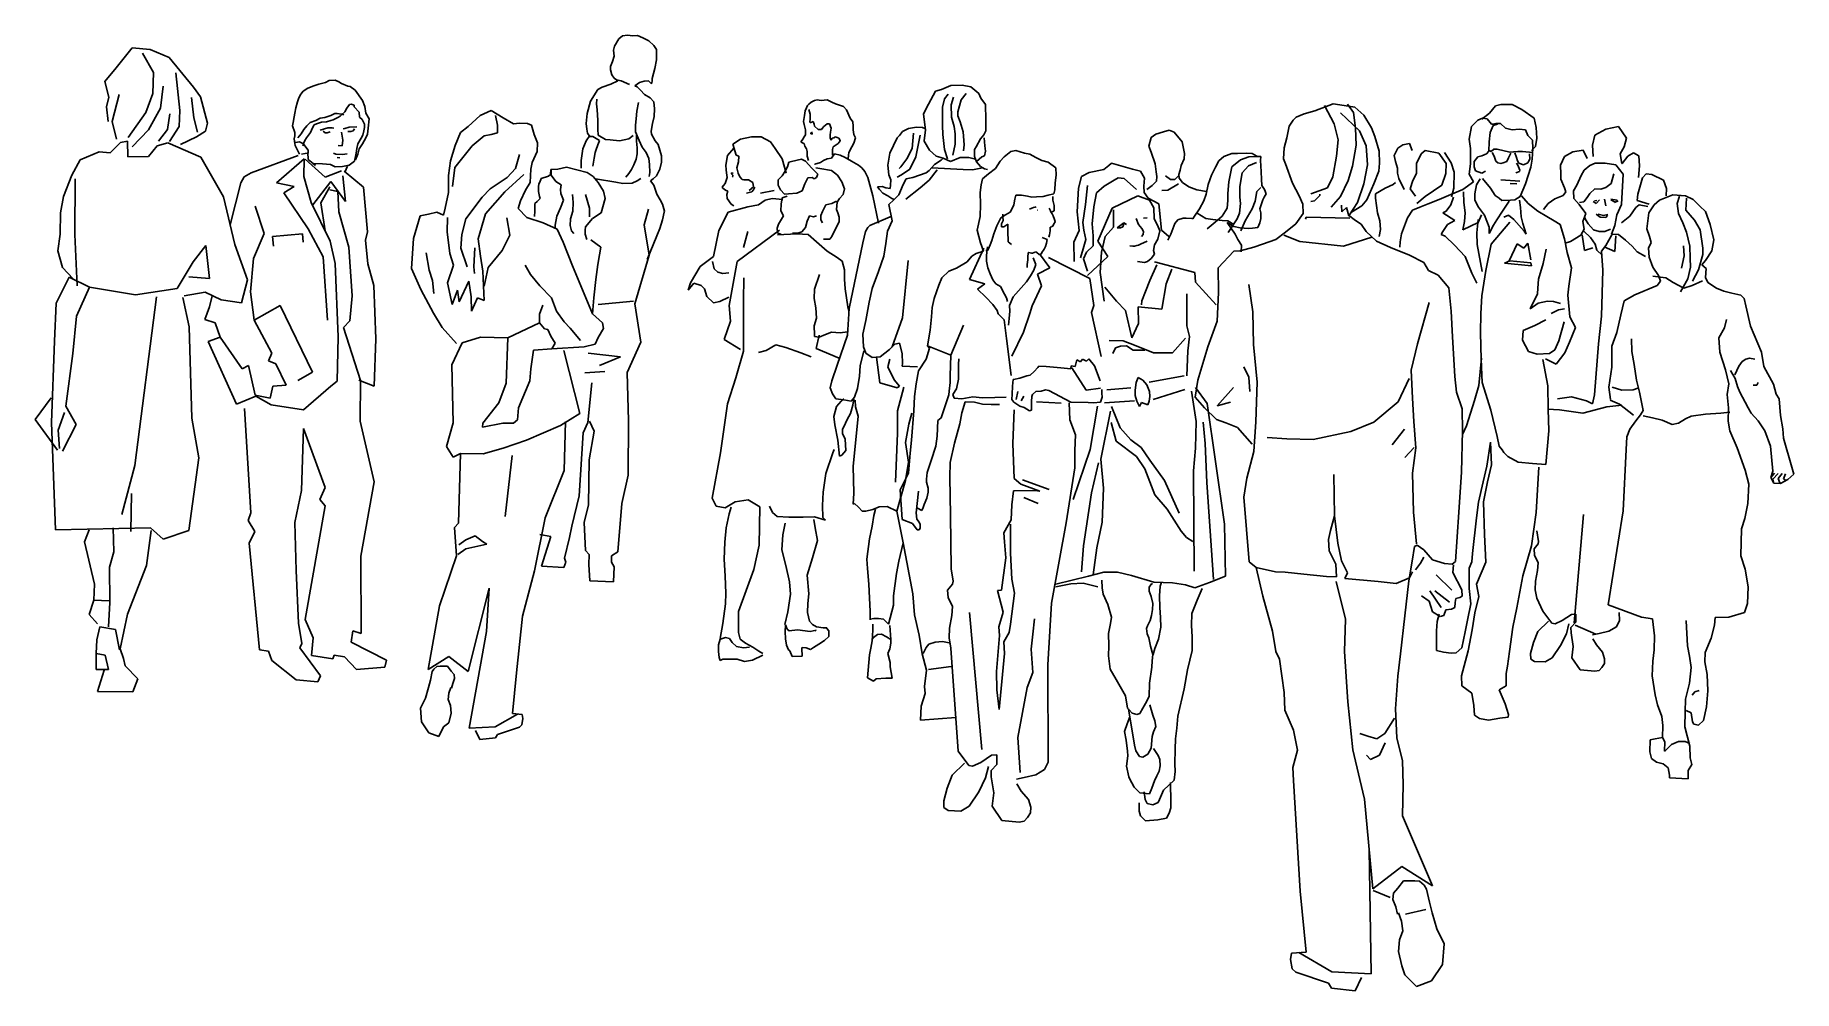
# Model space of a CAD drawing. Header units: millimetres. Extents: x -1574.69 to -1571.06, y 1777.78 to 1779.76.
import ezdxf

# ---------------------------------------------------------------- set-up
doc = ezdxf.new("R2010")
doc.units = ezdxf.units.MM
doc.header["$LTSCALE"] = 10
doc.layers.add('Humanos', color=2, linetype='Continuous')

msp = doc.modelspace()

# ---------------------------------------------------------------- linework, layer by layer
at = {"layer": 'Humanos'}
for p, q in [((-1574.5247, 1779.6893), (-1574.4915, 1779.7306)), ((-1574.4915, 1779.7306), (-1574.4546, 1779.7266)), ((-1574.4546, 1779.7266), (-1574.4154, 1779.7101)), ((-1573.4964, 1779.7335), (-1573.498, 1779.7252)), ((-1573.498, 1779.7252), (-1573.4972, 1779.7129)), ((-1573.4871, 1779.7488), (-1573.4964, 1779.7335)), ((-1573.48, 1779.7549), (-1573.4871, 1779.7488)), ((-1573.4692, 1779.7564), (-1573.48, 1779.7549)), ((-1573.4585, 1779.7548), (-1573.4692, 1779.7564)), ((-1573.4486, 1779.7556), (-1573.4585, 1779.7548)), ((-1573.4379, 1779.7509), (-1573.4486, 1779.7556)), ((-1573.4256, 1779.7447), (-1573.4379, 1779.7509)), ((-1573.4149, 1779.7354), (-1573.4256, 1779.7447)), ((-1573.4095, 1779.7268), (-1573.4149, 1779.7354)), ((-1573.4095, 1779.716), (-1573.4095, 1779.7268)), ((-1574.548, 1779.6611), (-1574.5247, 1779.6893)), ((-1574.4701, 1779.719), (-1574.4472, 1779.6795)), ((-1574.4154, 1779.7101), (-1574.3651, 1779.6492)), ((-1573.5003, 1779.7021), (-1573.5044, 1779.692)), ((-1573.5044, 1779.692), (-1573.5044, 1779.6852)), ((-1573.4972, 1779.7129), (-1573.5003, 1779.7021)), ((-1573.4128, 1779.6877), (-1573.4096, 1779.7053)), ((-1573.4096, 1779.7053), (-1573.4095, 1779.716)), ((-1574.5398, 1779.6287), (-1574.548, 1779.6611)), ((-1574.4472, 1779.6795), (-1574.4491, 1779.6358)), ((-1574.4011, 1779.6786), (-1574.393, 1779.6008)), ((-1574.1291, 1779.6468), (-1574.1168, 1779.6522)), ((-1574.1168, 1779.6522), (-1574.106, 1779.6552)), ((-1574.106, 1779.6552), (-1574.0928, 1779.6589)), ((-1574.0928, 1779.6589), (-1574.0851, 1779.6628)), ((-1574.0851, 1779.6628), (-1574.0728, 1779.6633)), ((-1574.0728, 1779.6633), (-1574.0651, 1779.6602)), ((-1574.0651, 1779.6602), (-1574.0597, 1779.6564)), ((-1574.0597, 1779.6564), (-1574.0467, 1779.6509)), ((-1573.5037, 1779.6551), (-1573.5215, 1779.6491)), ((-1573.5044, 1779.6852), (-1573.502, 1779.6745)), ((-1573.4892, 1779.6621), (-1573.5037, 1779.6551)), ((-1573.502, 1779.6745), (-1573.4968, 1779.6674)), ((-1573.4968, 1779.6674), (-1573.4922, 1779.6643)), ((-1573.4922, 1779.6643), (-1573.4821, 1779.662)), ((-1573.4821, 1779.662), (-1573.4653, 1779.6549)), ((-1573.4539, 1779.6517), (-1573.4446, 1779.6587)), ((-1573.4446, 1779.6587), (-1573.4353, 1779.6617)), ((-1573.4353, 1779.6617), (-1573.4261, 1779.6623)), ((-1573.4261, 1779.6623), (-1573.42, 1779.6561)), ((-1573.42, 1779.6561), (-1573.4184, 1779.6616)), ((-1573.4184, 1779.6669), (-1573.4128, 1779.6877)), ((-1573.4184, 1779.6616), (-1573.4184, 1779.6669)), ((-1572.8019, 1779.6524), (-1572.8217, 1779.6444)), ((-1572.7787, 1779.6534), (-1572.8019, 1779.6524)), ((-1572.7611, 1779.6499), (-1572.7787, 1779.6534)), ((-1574.5446, 1779.6088), (-1574.5398, 1779.6287)), ((-1574.5331, 1779.5786), (-1574.5183, 1779.6339)), ((-1574.4491, 1779.6358), (-1574.4631, 1779.5966)), ((-1574.4274, 1779.6511), (-1574.433, 1779.6057)), ((-1574.3691, 1779.6277), (-1574.3639, 1779.5861)), ((-1574.3651, 1779.6492), (-1574.3507, 1779.6291)), ((-1574.3507, 1779.6291), (-1574.3363, 1779.5752)), ((-1574.154, 1779.6063), (-1574.15, 1779.6192)), ((-1574.15, 1779.6192), (-1574.1477, 1779.6269)), ((-1574.1477, 1779.6269), (-1574.1431, 1779.6346)), ((-1574.1431, 1779.6346), (-1574.1384, 1779.6407)), ((-1574.1384, 1779.6407), (-1574.1291, 1779.6468)), ((-1574.0467, 1779.6509), (-1574.0413, 1779.6502)), ((-1574.0413, 1779.6502), (-1574.0314, 1779.6431)), ((-1574.0314, 1779.6431), (-1574.0162, 1779.6215)), ((-1574.0162, 1779.6215), (-1574.0116, 1779.6091)), ((-1573.5454, 1779.62), (-1573.5526, 1779.5948)), ((-1573.5308, 1779.6445), (-1573.5454, 1779.62)), ((-1573.5325, 1779.6246), (-1573.5332, 1779.6147)), ((-1573.5215, 1779.6491), (-1573.5308, 1779.6445)), ((-1573.4493, 1779.6495), (-1573.4539, 1779.6517)), ((-1573.4464, 1779.6172), (-1573.4502, 1779.5994)), ((-1573.4423, 1779.6433), (-1573.4493, 1779.6495)), ((-1573.4346, 1779.634), (-1573.4423, 1779.6433)), ((-1573.4224, 1779.6269), (-1573.4346, 1779.634)), ((-1573.4148, 1779.6192), (-1573.4224, 1779.6269)), ((-1573.4133, 1779.6047), (-1573.4148, 1779.6192)), ((-1573.0903, 1779.618), (-1573.0949, 1779.6141)), ((-1573.0833, 1779.6217), (-1573.0903, 1779.618)), ((-1573.078, 1779.6232), (-1573.0833, 1779.6217)), ((-1573.0694, 1779.6216), (-1573.078, 1779.6232)), ((-1573.0571, 1779.6231), (-1573.0694, 1779.6216)), ((-1573.0479, 1779.6184), (-1573.0571, 1779.6231)), ((-1573.0402, 1779.6146), (-1573.0479, 1779.6184)), ((-1572.8339, 1779.6411), (-1572.848, 1779.6139)), ((-1572.8217, 1779.6444), (-1572.8339, 1779.6411)), ((-1572.8153, 1779.6252), (-1572.8196, 1779.6076)), ((-1572.8078, 1779.6345), (-1572.8153, 1779.6252)), ((-1572.7969, 1779.6286), (-1572.8013, 1779.6125)), ((-1572.7806, 1779.6227), (-1572.7879, 1779.598)), ((-1572.7708, 1779.636), (-1572.7806, 1779.6227)), ((-1572.7447, 1779.6364), (-1572.7611, 1779.6499)), ((-1572.74, 1779.6264), (-1572.7447, 1779.6364)), ((-1572.7305, 1779.6136), (-1572.74, 1779.6264)), ((-1574.5408, 1779.578), (-1574.5446, 1779.6088)), ((-1574.4631, 1779.5966), (-1574.4995, 1779.5454)), ((-1574.433, 1779.6057), (-1574.4579, 1779.5612)), ((-1574.4139, 1779.5941), (-1574.4188, 1779.5618)), ((-1574.393, 1779.6008), (-1574.3948, 1779.5678)), ((-1574.3639, 1779.5861), (-1574.3564, 1779.556)), ((-1574.1595, 1779.5762), (-1574.1572, 1779.5879)), ((-1574.1572, 1779.5879), (-1574.1556, 1779.5956)), ((-1574.1556, 1779.5956), (-1574.154, 1779.6063)), ((-1574.1127, 1779.5806), (-1574.1241, 1779.576)), ((-1574.1034, 1779.5851), (-1574.1127, 1779.5806)), ((-1574.0939, 1779.5866), (-1574.1034, 1779.5851)), ((-1574.0816, 1779.5905), (-1574.0939, 1779.5866)), ((-1574.0903, 1779.5773), (-1574.0817, 1779.5804)), ((-1574.0817, 1779.5804), (-1574.0764, 1779.5819)), ((-1574.0732, 1779.595), (-1574.0816, 1779.5905)), ((-1574.0764, 1779.5819), (-1574.0671, 1779.5864)), ((-1574.0686, 1779.595), (-1574.0732, 1779.595)), ((-1574.0594, 1779.5934), (-1574.0686, 1779.595)), ((-1574.0671, 1779.5864), (-1574.0625, 1779.5895)), ((-1574.0625, 1779.5895), (-1574.0594, 1779.5919)), ((-1574.0594, 1779.5919), (-1574.0524, 1779.5986)), ((-1574.0548, 1779.5918), (-1574.0594, 1779.5934)), ((-1574.0524, 1779.5986), (-1574.0486, 1779.6056)), ((-1574.0486, 1779.6056), (-1574.043, 1779.6133)), ((-1574.043, 1779.6133), (-1574.0393, 1779.6139)), ((-1574.0393, 1779.6139), (-1574.0332, 1779.6123)), ((-1574.0332, 1779.6123), (-1574.0332, 1779.6086)), ((-1574.0332, 1779.6086), (-1574.0231, 1779.5978)), ((-1574.0231, 1779.5978), (-1574.0225, 1779.587)), ((-1574.0225, 1779.587), (-1574.0171, 1779.5824)), ((-1574.0171, 1779.5824), (-1574.0119, 1779.5731)), ((-1574.0116, 1779.6091), (-1574.0093, 1779.5953)), ((-1574.0026, 1779.5838), (-1574.0093, 1779.5953)), ((-1574.0042, 1779.5645), (-1574.0026, 1779.5838)), ((-1573.7734, 1779.5907), (-1573.7982, 1779.5678)), ((-1573.751, 1779.6007), (-1573.7734, 1779.5907)), ((-1573.7258, 1779.5858), (-1573.751, 1779.6007)), ((-1573.7418, 1779.5905), (-1573.7373, 1779.5705)), ((-1573.7043, 1779.5734), (-1573.7258, 1779.5858)), ((-1573.5526, 1779.5948), (-1573.5543, 1779.574)), ((-1573.5332, 1779.6147), (-1573.5317, 1779.6024)), ((-1573.5317, 1779.6024), (-1573.5303, 1779.5808)), ((-1573.5303, 1779.5808), (-1573.5304, 1779.5624)), ((-1573.4512, 1779.5841), (-1573.4528, 1779.5711)), ((-1573.4502, 1779.5994), (-1573.4512, 1779.5841)), ((-1573.4175, 1779.574), (-1573.4143, 1779.5884)), ((-1573.4143, 1779.5884), (-1573.4133, 1779.6047)), ((-1573.1043, 1779.5904), (-1573.1059, 1779.5781)), ((-1573.1027, 1779.6003), (-1573.1043, 1779.5904)), ((-1573.1003, 1779.6064), (-1573.1027, 1779.6003)), ((-1573.098, 1779.611), (-1573.1003, 1779.6064)), ((-1573.0949, 1779.6141), (-1573.098, 1779.611)), ((-1573.095, 1779.6033), (-1573.0927, 1779.5934)), ((-1573.0927, 1779.5827), (-1573.0928, 1779.5781)), ((-1573.0927, 1779.5934), (-1573.0927, 1779.5827)), ((-1573.0234, 1779.609), (-1573.0402, 1779.6146)), ((-1573.0173, 1779.6022), (-1573.0234, 1779.609)), ((-1573.0097, 1779.5852), (-1573.0173, 1779.6022)), ((-1573.0045, 1779.5775), (-1573.0097, 1779.5852)), ((-1572.848, 1779.6139), (-1572.8584, 1779.5938)), ((-1572.8584, 1779.5938), (-1572.8566, 1779.577)), ((-1572.8196, 1779.6076), (-1572.8193, 1779.5892)), ((-1572.8193, 1779.5892), (-1572.819, 1779.5699)), ((-1572.8013, 1779.6125), (-1572.8009, 1779.5871)), ((-1572.8009, 1779.5871), (-1572.7951, 1779.5681)), ((-1572.7879, 1779.598), (-1572.7878, 1779.5897)), ((-1572.7878, 1779.5897), (-1572.783, 1779.5775)), ((-1572.73, 1779.5815), (-1572.7305, 1779.6136)), ((-1572.7299, 1779.5723), (-1572.73, 1779.5815)), ((-1572.1042, 1779.5686), (-1572.0959, 1779.581)), ((-1572.0959, 1779.581), (-1572.0892, 1779.5873)), ((-1572.0892, 1779.5873), (-1572.0731, 1779.5943)), ((-1572.0731, 1779.5943), (-1572.0511, 1779.6002)), ((-1572.0511, 1779.6002), (-1572.013, 1779.6146)), ((-1572.0313, 1779.6112), (-1572.0108, 1779.5732)), ((-1572.013, 1779.6146), (-1571.9991, 1779.6124)), ((-1571.9991, 1779.6124), (-1571.9684, 1779.6076)), ((-1571.998, 1779.5964), (-1571.9591, 1779.5594)), ((-1571.9713, 1779.5969), (-1571.9838, 1779.6142)), ((-1571.9668, 1779.5647), (-1571.9713, 1779.5969)), ((-1571.9684, 1779.6076), (-1571.9497, 1779.5917)), ((-1571.9497, 1779.5917), (-1571.934, 1779.5653)), ((-1571.7277, 1779.5677), (-1571.7147, 1779.5811)), ((-1571.7147, 1779.5811), (-1571.7049, 1779.585)), ((-1571.6904, 1779.5953), (-1571.7064, 1779.5828)), ((-1571.7049, 1779.585), (-1571.6957, 1779.5836)), ((-1571.6957, 1779.5836), (-1571.6863, 1779.573)), ((-1571.6784, 1779.6108), (-1571.6904, 1779.5953)), ((-1571.6671, 1779.6132), (-1571.6784, 1779.6108)), ((-1571.6441, 1779.6136), (-1571.6671, 1779.6132)), ((-1571.624, 1779.6032), (-1571.6441, 1779.6136)), ((-1571.5983, 1779.5852), (-1571.624, 1779.6032)), ((-1571.5942, 1779.5662), (-1571.5983, 1779.5852)), ((-1574.5235, 1779.5416), (-1574.5331, 1779.5786)), ((-1574.4579, 1779.5612), (-1574.4913, 1779.5261)), ((-1574.4188, 1779.5618), (-1574.4374, 1779.538)), ((-1574.3948, 1779.5678), (-1574.4143, 1779.5372)), ((-1574.3589, 1779.5468), (-1574.3919, 1779.5309)), ((-1574.3404, 1779.5583), (-1574.3589, 1779.5468)), ((-1574.3363, 1779.5752), (-1574.3404, 1779.5583)), ((-1574.1604, 1779.5694), (-1574.1595, 1779.5762)), ((-1574.1559, 1779.5556), (-1574.1604, 1779.5694)), ((-1574.1575, 1779.5424), (-1574.1559, 1779.5485)), ((-1574.1559, 1779.5485), (-1574.1559, 1779.5556)), ((-1574.1427, 1779.5531), (-1574.1498, 1779.5448)), ((-1574.1374, 1779.5616), (-1574.1427, 1779.5531)), ((-1574.1312, 1779.5693), (-1574.1374, 1779.5616)), ((-1574.1351, 1779.5392), (-1574.132, 1779.5447)), ((-1574.132, 1779.5447), (-1574.1273, 1779.5499)), ((-1574.1241, 1779.576), (-1574.1312, 1779.5693)), ((-1574.1273, 1779.5499), (-1574.1236, 1779.5554)), ((-1574.1236, 1779.5554), (-1574.1196, 1779.5652)), ((-1574.1196, 1779.5652), (-1574.1158, 1779.5714)), ((-1574.1158, 1779.5714), (-1574.1112, 1779.5737)), ((-1574.1112, 1779.5737), (-1574.101, 1779.5768)), ((-1574.0879, 1779.565), (-1574.1036, 1779.5605)), ((-1574.101, 1779.5768), (-1574.0903, 1779.5773)), ((-1574.0972, 1779.5583), (-1574.0935, 1779.5552)), ((-1574.0935, 1779.5552), (-1574.0889, 1779.5551)), ((-1574.0889, 1779.5551), (-1574.0827, 1779.5573)), ((-1574.0787, 1779.565), (-1574.0879, 1779.565)), ((-1574.075, 1779.5649), (-1574.0787, 1779.565)), ((-1574.0594, 1779.5565), (-1574.0571, 1779.5396)), ((-1574.0562, 1779.5629), (-1574.0526, 1779.5641)), ((-1574.0526, 1779.5641), (-1574.0438, 1779.5669)), ((-1574.04, 1779.5577), (-1574.0465, 1779.5579)), ((-1574.0438, 1779.5669), (-1574.0276, 1779.5672)), ((-1574.0356, 1779.5591), (-1574.04, 1779.5577)), ((-1574.033, 1779.5632), (-1574.0356, 1779.5591)), ((-1574.0189, 1779.5439), (-1574.026, 1779.5323)), ((-1574.0158, 1779.5501), (-1574.0189, 1779.5439)), ((-1574.0159, 1779.5323), (-1574.0096, 1779.5445)), ((-1574.0135, 1779.5593), (-1574.0158, 1779.5501)), ((-1574.0119, 1779.5661), (-1574.0135, 1779.5593)), ((-1574.0119, 1779.5731), (-1574.0119, 1779.5661)), ((-1574.0096, 1779.5445), (-1574.0059, 1779.5522)), ((-1574.0059, 1779.5522), (-1574.0042, 1779.5645)), ((-1573.8143, 1779.5556), (-1573.8252, 1779.5289)), ((-1573.7982, 1779.5678), (-1573.8143, 1779.5556)), ((-1573.7651, 1779.5485), (-1573.7899, 1779.5278)), ((-1573.7506, 1779.5515), (-1573.7651, 1779.5485)), ((-1573.7374, 1779.5551), (-1573.7506, 1779.5515)), ((-1573.7373, 1779.5705), (-1573.7374, 1779.5551)), ((-1573.692, 1779.5748), (-1573.7043, 1779.5734)), ((-1573.6758, 1779.5741), (-1573.692, 1779.5748)), ((-1573.6675, 1779.5709), (-1573.6758, 1779.5741)), ((-1573.6621, 1779.5516), (-1573.6675, 1779.5709)), ((-1573.6554, 1779.534), (-1573.6621, 1779.5516)), ((-1573.5474, 1779.5493), (-1573.5545, 1779.5386)), ((-1573.5543, 1779.574), (-1573.5535, 1779.5625)), ((-1573.5535, 1779.5625), (-1573.552, 1779.554)), ((-1573.552, 1779.554), (-1573.5468, 1779.5471)), ((-1573.5468, 1779.5471), (-1573.5406, 1779.5471)), ((-1573.5406, 1779.5471), (-1573.5268, 1779.5393)), ((-1573.5304, 1779.5624), (-1573.5299, 1779.5501)), ((-1573.5299, 1779.5501), (-1573.5145, 1779.5414)), ((-1573.4669, 1779.5426), (-1573.4576, 1779.5496)), ((-1573.4528, 1779.5711), (-1573.4529, 1779.5573)), ((-1573.4529, 1779.5573), (-1573.4454, 1779.5388)), ((-1573.4505, 1779.5511), (-1573.4506, 1779.5379)), ((-1573.4206, 1779.5586), (-1573.4175, 1779.574)), ((-1573.4198, 1779.5525), (-1573.4206, 1779.5586)), ((-1573.4122, 1779.5386), (-1573.4198, 1779.5525)), ((-1573.2138, 1779.5465), (-1573.2362, 1779.5421)), ((-1573.1938, 1779.5464), (-1573.2138, 1779.5465)), ((-1573.1745, 1779.5362), (-1573.1938, 1779.5464)), ((-1573.1046, 1779.5465), (-1573.1077, 1779.5419)), ((-1573.1059, 1779.5781), (-1573.1051, 1779.572)), ((-1573.1051, 1779.572), (-1573.1036, 1779.5665)), ((-1573.1022, 1779.5511), (-1573.1046, 1779.5465)), ((-1573.1036, 1779.5665), (-1573.1021, 1779.5612)), ((-1573.1021, 1779.5551), (-1573.1022, 1779.5511)), ((-1573.1021, 1779.5612), (-1573.1021, 1779.5551)), ((-1573.0928, 1779.5781), (-1573.0921, 1779.5756)), ((-1573.0921, 1779.5756), (-1573.086, 1779.578)), ((-1573.0907, 1779.555), (-1573.0907, 1779.5526)), ((-1573.0907, 1779.5526), (-1573.0883, 1779.5519)), ((-1573.0883, 1779.5526), (-1573.0898, 1779.5572)), ((-1573.0883, 1779.5519), (-1573.0883, 1779.5526)), ((-1573.086, 1779.578), (-1573.0844, 1779.5725)), ((-1573.0844, 1779.5725), (-1573.0836, 1779.5688)), ((-1573.0836, 1779.5688), (-1573.0759, 1779.5617)), ((-1573.0759, 1779.5617), (-1573.0753, 1779.5617)), ((-1573.0753, 1779.5617), (-1573.0691, 1779.5617)), ((-1573.0691, 1779.5617), (-1573.0676, 1779.5641)), ((-1573.0676, 1779.5641), (-1573.0645, 1779.5678)), ((-1573.0645, 1779.5678), (-1573.0574, 1779.5732)), ((-1573.0574, 1779.5732), (-1573.0522, 1779.5732)), ((-1573.0522, 1779.5732), (-1573.0491, 1779.5646)), ((-1573.0507, 1779.5563), (-1573.0514, 1779.5508)), ((-1573.0514, 1779.5508), (-1573.0514, 1779.5462)), ((-1573.0514, 1779.5462), (-1573.0508, 1779.5446)), ((-1573.0508, 1779.5446), (-1573.0493, 1779.54)), ((-1573.0491, 1779.5646), (-1573.0507, 1779.5563)), ((-1573.0484, 1779.5415), (-1573.0468, 1779.5439)), ((-1573.0468, 1779.5439), (-1573.0438, 1779.5446)), ((-1573.0438, 1779.5446), (-1573.04, 1779.547)), ((-1573.04, 1779.547), (-1573.033, 1779.5439)), ((-1573.033, 1779.5439), (-1573.0308, 1779.5392)), ((-1573.0036, 1779.5689), (-1573.0045, 1779.5775)), ((-1573.0037, 1779.5612), (-1573.0036, 1779.5689)), ((-1573.0022, 1779.5514), (-1573.0037, 1779.5612)), ((-1573.0023, 1779.5336), (-1572.9992, 1779.5443)), ((-1572.9992, 1779.5443), (-1573.0022, 1779.5514)), ((-1572.928, 1779.5131), (-1572.9131, 1779.5446)), ((-1572.9131, 1779.5446), (-1572.9084, 1779.5492)), ((-1572.9084, 1779.5492), (-1572.9016, 1779.5575)), ((-1572.9016, 1779.5575), (-1572.8892, 1779.5636)), ((-1572.8892, 1779.5636), (-1572.8729, 1779.5666)), ((-1572.8792, 1779.5545), (-1572.8817, 1779.5229)), ((-1572.8653, 1779.5501), (-1572.8747, 1779.5055)), ((-1572.8729, 1779.5666), (-1572.8607, 1779.5658)), ((-1572.8607, 1779.5658), (-1572.8544, 1779.5631)), ((-1572.8541, 1779.561), (-1572.8575, 1779.5386)), ((-1572.8566, 1779.577), (-1572.8541, 1779.561)), ((-1572.819, 1779.5699), (-1572.8187, 1779.5515)), ((-1572.8187, 1779.5515), (-1572.8151, 1779.5203)), ((-1572.7951, 1779.5681), (-1572.7933, 1779.5528)), ((-1572.7933, 1779.5528), (-1572.7929, 1779.5314)), ((-1572.783, 1779.5775), (-1572.7765, 1779.5568)), ((-1572.7765, 1779.5568), (-1572.7745, 1779.5301)), ((-1572.741, 1779.5429), (-1572.7341, 1779.5507)), ((-1572.7341, 1779.5507), (-1572.7297, 1779.5591)), ((-1572.7334, 1779.5446), (-1572.7322, 1779.5284)), ((-1572.7297, 1779.5591), (-1572.7299, 1779.5723)), ((-1572.389, 1779.5456), (-1572.3933, 1779.5271)), ((-1572.3793, 1779.5525), (-1572.389, 1779.5456)), ((-1572.3632, 1779.5568), (-1572.3793, 1779.5525)), ((-1572.3518, 1779.5607), (-1572.3632, 1779.5568)), ((-1572.341, 1779.5562), (-1572.3518, 1779.5607)), ((-1572.3245, 1779.5366), (-1572.341, 1779.5562)), ((-1572.1142, 1779.524), (-1572.1091, 1779.5447)), ((-1572.1091, 1779.5447), (-1572.1042, 1779.5686)), ((-1572.0108, 1779.5732), (-1572.0032, 1779.5403)), ((-1571.9656, 1779.5295), (-1571.9668, 1779.5647)), ((-1571.9591, 1779.5594), (-1571.9448, 1779.5283)), ((-1571.934, 1779.5653), (-1571.9275, 1779.5476)), ((-1571.9275, 1779.5476), (-1571.9185, 1779.5171)), ((-1571.7325, 1779.5416), (-1571.7277, 1779.5677)), ((-1571.6891, 1779.5555), (-1571.691, 1779.5361)), ((-1571.6832, 1779.57), (-1571.6891, 1779.5555)), ((-1571.6863, 1779.573), (-1571.6833, 1779.5731)), ((-1571.6833, 1779.5731), (-1571.6772, 1779.574)), ((-1571.6741, 1779.5726), (-1571.6832, 1779.57)), ((-1571.6772, 1779.574), (-1571.668, 1779.5742)), ((-1571.668, 1779.5742), (-1571.6577, 1779.5643)), ((-1571.6577, 1779.5643), (-1571.6439, 1779.5614)), ((-1571.6439, 1779.5614), (-1571.6294, 1779.5626)), ((-1571.6294, 1779.5626), (-1571.6163, 1779.5612)), ((-1571.6163, 1779.5612), (-1571.6115, 1779.5497)), ((-1571.6115, 1779.5497), (-1571.6021, 1779.54)), ((-1571.5958, 1779.527), (-1571.593, 1779.5439)), ((-1571.593, 1779.5439), (-1571.5942, 1779.5662)), ((-1571.4778, 1779.5298), (-1571.4735, 1779.5498)), ((-1571.4735, 1779.5498), (-1571.4507, 1779.5624)), ((-1571.4507, 1779.5624), (-1571.4247, 1779.5681)), ((-1571.4247, 1779.5681), (-1571.4081, 1779.5438)), ((-1571.4081, 1779.5438), (-1571.4124, 1779.5262)), ((-1574.5599, 1779.5157), (-1574.5991, 1779.4991)), ((-1574.5366, 1779.514), (-1574.5599, 1779.5157)), ((-1574.5158, 1779.5348), (-1574.5366, 1779.514)), ((-1574.5011, 1779.5378), (-1574.5158, 1779.5348)), ((-1574.5006, 1779.5055), (-1574.5011, 1779.5378)), ((-1574.4396, 1779.5282), (-1574.4576, 1779.5059)), ((-1574.4181, 1779.5342), (-1574.4396, 1779.5282)), ((-1574.3499, 1779.5045), (-1574.4181, 1779.5342)), ((-1574.2462, 1779.4722), (-1574.1491, 1779.5085)), ((-1574.156, 1779.5332), (-1574.1575, 1779.5424)), ((-1574.1552, 1779.5285), (-1574.156, 1779.5332)), ((-1574.146, 1779.5109), (-1574.1552, 1779.5285)), ((-1574.1459, 1779.5362), (-1574.1545, 1779.5347)), ((-1574.1382, 1779.5324), (-1574.1459, 1779.5362)), ((-1574.1346, 1779.5124), (-1574.1423, 1779.5109)), ((-1574.1391, 1779.5278), (-1574.1376, 1779.5331)), ((-1574.1352, 1779.5278), (-1574.1382, 1779.5324)), ((-1574.1376, 1779.5331), (-1574.1351, 1779.5392)), ((-1574.1352, 1779.5278), (-1574.1284, 1779.5192)), ((-1574.1285, 1779.513), (-1574.1346, 1779.5124)), ((-1574.1285, 1779.5), (-1574.1291, 1779.5145)), ((-1574.1284, 1779.5192), (-1574.1285, 1779.513)), ((-1574.0714, 1779.5111), (-1574.076, 1779.5127)), ((-1574.0714, 1779.5111), (-1574.0575, 1779.5101)), ((-1574.0581, 1779.5279), (-1574.0664, 1779.5289)), ((-1574.0571, 1779.5396), (-1574.0581, 1779.5279)), ((-1574.0575, 1779.5101), (-1574.0476, 1779.5116)), ((-1574.0292, 1779.5133), (-1574.033, 1779.4964)), ((-1574.0308, 1779.4994), (-1574.0261, 1779.5108)), ((-1574.0276, 1779.5225), (-1574.0292, 1779.5133)), ((-1574.026, 1779.5323), (-1574.0276, 1779.5225)), ((-1574.0261, 1779.5108), (-1574.023, 1779.5216)), ((-1574.023, 1779.5216), (-1574.0159, 1779.5323)), ((-1573.8252, 1779.5289), (-1573.8346, 1779.4973)), ((-1573.7899, 1779.5278), (-1573.8255, 1779.4834)), ((-1573.6924, 1779.5102), (-1573.7003, 1779.4811)), ((-1573.6664, 1779.494), (-1573.6555, 1779.5162)), ((-1573.6555, 1779.5162), (-1573.6554, 1779.534)), ((-1573.5614, 1779.5217), (-1573.5647, 1779.498)), ((-1573.5545, 1779.5386), (-1573.5614, 1779.5217)), ((-1573.5362, 1779.5147), (-1573.5378, 1779.5025)), ((-1573.5347, 1779.5185), (-1573.5362, 1779.5147)), ((-1573.5306, 1779.5301), (-1573.5347, 1779.5185)), ((-1573.5275, 1779.5369), (-1573.5306, 1779.5301)), ((-1573.5268, 1779.5393), (-1573.5275, 1779.5369)), ((-1573.5145, 1779.5414), (-1573.5053, 1779.5407)), ((-1573.5053, 1779.5407), (-1573.486, 1779.5382)), ((-1573.486, 1779.5382), (-1573.4669, 1779.5426)), ((-1573.4493, 1779.5118), (-1573.4517, 1779.5004)), ((-1573.4506, 1779.5379), (-1573.4492, 1779.5241)), ((-1573.4492, 1779.5241), (-1573.4493, 1779.5118)), ((-1573.4454, 1779.5388), (-1573.4393, 1779.5256)), ((-1573.4393, 1779.5256), (-1573.4308, 1779.5141)), ((-1573.4308, 1779.5141), (-1573.4256, 1779.5017)), ((-1573.4061, 1779.5308), (-1573.4122, 1779.5386)), ((-1573.3994, 1779.5077), (-1573.4061, 1779.5308)), ((-1573.3995, 1779.4946), (-1573.3994, 1779.5077)), ((-1573.2627, 1779.5081), (-1573.2664, 1779.4884)), ((-1573.2498, 1779.5231), (-1573.2627, 1779.5081)), ((-1573.2362, 1779.5421), (-1573.2517, 1779.5314)), ((-1573.2517, 1779.5314), (-1573.2448, 1779.509)), ((-1573.2448, 1779.509), (-1573.2395, 1779.5067)), ((-1573.1647, 1779.5223), (-1573.1745, 1779.5362)), ((-1573.1501, 1779.5015), (-1573.1647, 1779.5223)), ((-1573.1077, 1779.5419), (-1573.1108, 1779.5373)), ((-1573.1108, 1779.5373), (-1573.1108, 1779.5358)), ((-1573.1108, 1779.5358), (-1573.1053, 1779.5327)), ((-1573.1053, 1779.5327), (-1573.1047, 1779.5327)), ((-1573.1047, 1779.5327), (-1573.1032, 1779.5274)), ((-1573.1032, 1779.5274), (-1573.1001, 1779.5219)), ((-1573.1001, 1779.5219), (-1573.0986, 1779.5166)), ((-1573.0986, 1779.5166), (-1573.0987, 1779.5065)), ((-1573.0493, 1779.54), (-1573.0484, 1779.5415)), ((-1573.0424, 1779.5116), (-1573.0486, 1779.5024)), ((-1573.0463, 1779.5209), (-1573.0464, 1779.5117)), ((-1573.0464, 1779.5117), (-1573.0464, 1779.5092)), ((-1573.0448, 1779.5261), (-1573.0463, 1779.5209)), ((-1573.0346, 1779.5331), (-1573.0448, 1779.5261)), ((-1573.0302, 1779.5091), (-1573.0424, 1779.5116)), ((-1573.0308, 1779.5384), (-1573.0346, 1779.5331)), ((-1573.0308, 1779.5392), (-1573.0308, 1779.5384)), ((-1573.0203, 1779.5038), (-1573.0302, 1779.5091)), ((-1573.0142, 1779.5013), (-1573.0132, 1779.509)), ((-1573.0132, 1779.509), (-1573.0125, 1779.5145)), ((-1573.0125, 1779.5145), (-1573.0063, 1779.5259)), ((-1573.0063, 1779.5259), (-1573.0023, 1779.5336)), ((-1572.9319, 1779.4879), (-1572.928, 1779.5131)), ((-1572.8817, 1779.5229), (-1572.893, 1779.5013)), ((-1572.8575, 1779.5386), (-1572.8575, 1779.538)), ((-1572.8575, 1779.538), (-1572.8464, 1779.5189)), ((-1572.8464, 1779.5189), (-1572.8324, 1779.5068)), ((-1572.8151, 1779.5203), (-1572.8093, 1779.5011)), ((-1572.7929, 1779.5314), (-1572.7981, 1779.5089)), ((-1572.7745, 1779.5301), (-1572.7759, 1779.5178)), ((-1572.7536, 1779.5204), (-1572.7499, 1779.5259)), ((-1572.7533, 1779.5059), (-1572.7536, 1779.5204)), ((-1572.7499, 1779.5259), (-1572.741, 1779.5429)), ((-1572.7328, 1779.5078), (-1572.738, 1779.5053)), ((-1572.7305, 1779.517), (-1572.7328, 1779.5078)), ((-1572.7322, 1779.5284), (-1572.7305, 1779.517)), ((-1572.6784, 1779.5164), (-1572.692, 1779.5054)), ((-1572.6677, 1779.5187), (-1572.6784, 1779.5164)), ((-1572.65, 1779.5129), (-1572.6677, 1779.5187)), ((-1572.6393, 1779.5109), (-1572.65, 1779.5129)), ((-1572.6269, 1779.5041), (-1572.6393, 1779.5109)), ((-1572.3933, 1779.5271), (-1572.3885, 1779.5149)), ((-1572.3885, 1779.5149), (-1572.3805, 1779.4912)), ((-1572.3202, 1779.5121), (-1572.3245, 1779.5366)), ((-1572.3209, 1779.5014), (-1572.3202, 1779.5121)), ((-1572.222, 1779.5122), (-1572.2388, 1779.5058)), ((-1572.2106, 1779.5124), (-1572.222, 1779.5122)), ((-1572.1914, 1779.5127), (-1572.2106, 1779.5124)), ((-1572.18, 1779.5122), (-1572.1914, 1779.5127)), ((-1572.1707, 1779.5069), (-1572.18, 1779.5122)), ((-1572.1154, 1779.5016), (-1572.1142, 1779.524)), ((-1572.0032, 1779.5403), (-1572.0066, 1779.5065)), ((-1571.9732, 1779.4864), (-1571.9656, 1779.5295)), ((-1571.9448, 1779.5283), (-1571.9426, 1779.4891)), ((-1571.9185, 1779.5171), (-1571.9174, 1779.4926)), ((-1571.887, 1779.5084), (-1571.8794, 1779.5232)), ((-1571.8844, 1779.4955), (-1571.887, 1779.5084)), ((-1571.8794, 1779.5232), (-1571.8696, 1779.5302)), ((-1571.8696, 1779.5302), (-1571.8559, 1779.5328)), ((-1571.8559, 1779.5328), (-1571.8502, 1779.5182)), ((-1571.8317, 1779.5117), (-1571.8414, 1779.4916)), ((-1571.8235, 1779.5187), (-1571.8317, 1779.5117)), ((-1571.7949, 1779.513), (-1571.8235, 1779.5187)), ((-1571.7801, 1779.4918), (-1571.7949, 1779.513)), ((-1571.77, 1779.4928), (-1571.7835, 1779.5141)), ((-1571.73, 1779.5226), (-1571.7325, 1779.5416)), ((-1571.7301, 1779.491), (-1571.7297, 1779.5073)), ((-1571.7297, 1779.5073), (-1571.73, 1779.5226)), ((-1571.7067, 1779.5076), (-1571.7144, 1779.5051)), ((-1571.6967, 1779.5115), (-1571.7067, 1779.5076)), ((-1571.6922, 1779.5171), (-1571.6967, 1779.5115)), ((-1571.691, 1779.5361), (-1571.6922, 1779.5171)), ((-1571.6916, 1779.5186), (-1571.687, 1779.5163)), ((-1571.687, 1779.5163), (-1571.6816, 1779.521)), ((-1571.6854, 1779.5141), (-1571.6807, 1779.5065)), ((-1571.6816, 1779.521), (-1571.6748, 1779.5211)), ((-1571.6748, 1779.5211), (-1571.6486, 1779.5154)), ((-1571.6513, 1779.5033), (-1571.6463, 1779.5131)), ((-1571.6486, 1779.5154), (-1571.6409, 1779.5155)), ((-1571.6409, 1779.5155), (-1571.6394, 1779.5155)), ((-1571.6394, 1779.5155), (-1571.6324, 1779.5165)), ((-1571.6382, 1779.5137), (-1571.6346, 1779.5042)), ((-1571.6324, 1779.5165), (-1571.6226, 1779.5167)), ((-1571.6226, 1779.5167), (-1571.6011, 1779.5146)), ((-1571.6076, 1779.5007), (-1571.6078, 1779.5114)), ((-1571.6042, 1779.5185), (-1571.5958, 1779.527)), ((-1571.6012, 1779.5223), (-1571.6024, 1779.5008)), ((-1571.6021, 1779.54), (-1571.6012, 1779.5223)), ((-1571.5356, 1779.5058), (-1571.5183, 1779.516)), ((-1571.5183, 1779.516), (-1571.4975, 1779.5194)), ((-1571.4975, 1779.5194), (-1571.4889, 1779.502)), ((-1571.4767, 1779.5059), (-1571.4778, 1779.5298)), ((-1571.4124, 1779.5262), (-1571.4207, 1779.5114)), ((-1571.4207, 1779.5114), (-1571.4173, 1779.4915)), ((-1571.4165, 1779.4915), (-1571.4053, 1779.5071)), ((-1571.4053, 1779.5071), (-1571.3932, 1779.5134)), ((-1571.3932, 1779.5134), (-1571.3823, 1779.5074)), ((-1571.3823, 1779.5074), (-1571.3811, 1779.4869)), ((-1574.5991, 1779.4991), (-1574.6162, 1779.4678)), ((-1574.4576, 1779.5059), (-1574.5006, 1779.5055)), ((-1574.3028, 1779.4227), (-1574.3499, 1779.5045)), ((-1574.2601, 1779.464), (-1574.2462, 1779.4722)), ((-1574.1369, 1779.5016), (-1574.1934, 1779.4519)), ((-1574.1369, 1779.5016), (-1574.1371, 1779.4647)), ((-1574.1347, 1779.5007), (-1574.0932, 1779.4636)), ((-1574.1181, 1779.4914), (-1574.1285, 1779.5)), ((-1574.0985, 1779.4913), (-1574.1186, 1779.4914)), ((-1574.1132, 1779.4876), (-1574.1186, 1779.4914)), ((-1574.0823, 1779.4896), (-1574.0985, 1779.4913)), ((-1574.0932, 1779.4636), (-1574.0593, 1779.4765)), ((-1574.0724, 1779.485), (-1574.0823, 1779.4896)), ((-1574.0577, 1779.4858), (-1574.0724, 1779.485)), ((-1574.0683, 1779.5041), (-1574.0631, 1779.5034)), ((-1574.0438, 1779.4879), (-1574.0577, 1779.4858)), ((-1574.054, 1779.4756), (-1574.0142, 1779.4431)), ((-1574.0469, 1779.4863), (-1574.0525, 1779.4741)), ((-1574.033, 1779.4964), (-1574.0438, 1779.4879)), ((-1573.8346, 1779.4973), (-1573.8388, 1779.4666)), ((-1573.8255, 1779.4834), (-1573.8304, 1779.4443)), ((-1573.7003, 1779.4811), (-1573.718, 1779.4627)), ((-1573.6704, 1779.4526), (-1573.6687, 1779.4802)), ((-1573.6687, 1779.4802), (-1573.6664, 1779.494)), ((-1573.6278, 1779.4791), (-1573.6279, 1779.4692)), ((-1573.6133, 1779.4799), (-1573.6278, 1779.4791)), ((-1573.6272, 1779.4784), (-1573.6272, 1779.4677)), ((-1573.5949, 1779.4844), (-1573.6133, 1779.4799)), ((-1573.5525, 1779.4733), (-1573.5949, 1779.4844)), ((-1573.5647, 1779.498), (-1573.5648, 1779.4818)), ((-1573.5403, 1779.4647), (-1573.5525, 1779.4733)), ((-1573.5378, 1779.5025), (-1573.541, 1779.4862)), ((-1573.4664, 1779.4713), (-1573.4726, 1779.4636)), ((-1573.4611, 1779.4796), (-1573.4664, 1779.4713)), ((-1573.4564, 1779.4888), (-1573.4611, 1779.4796)), ((-1573.4517, 1779.5004), (-1573.4564, 1779.4888)), ((-1573.4256, 1779.5017), (-1573.4241, 1779.4894)), ((-1573.4234, 1779.4732), (-1573.4243, 1779.4648)), ((-1573.4241, 1779.4894), (-1573.4234, 1779.4732)), ((-1573.4096, 1779.4663), (-1573.4027, 1779.4801)), ((-1573.4027, 1779.4801), (-1573.3995, 1779.4946)), ((-1573.2664, 1779.4884), (-1573.2658, 1779.4783)), ((-1573.2658, 1779.4783), (-1573.265, 1779.4722)), ((-1573.265, 1779.4722), (-1573.2635, 1779.4629)), ((-1573.2549, 1779.4725), (-1573.2549, 1779.4719)), ((-1573.2512, 1779.4718), (-1573.2549, 1779.4725)), ((-1573.2549, 1779.4719), (-1573.2543, 1779.4695)), ((-1573.2402, 1779.4951), (-1573.2434, 1779.4828)), ((-1573.2434, 1779.4828), (-1573.2413, 1779.472)), ((-1573.2413, 1779.472), (-1573.2374, 1779.4643)), ((-1573.2395, 1779.5067), (-1573.2402, 1779.4951)), ((-1573.1504, 1779.4662), (-1573.1441, 1779.476)), ((-1573.142, 1779.4714), (-1573.1501, 1779.5015)), ((-1573.1441, 1779.476), (-1573.1395, 1779.4846)), ((-1573.1395, 1779.4846), (-1573.1363, 1779.4944)), ((-1573.1363, 1779.4944), (-1573.1311, 1779.4959)), ((-1573.1311, 1779.4959), (-1573.1102, 1779.5004)), ((-1573.1102, 1779.5004), (-1573.1018, 1779.4966)), ((-1573.1018, 1779.4966), (-1573.0949, 1779.4889)), ((-1573.0987, 1779.5065), (-1573.0957, 1779.4981)), ((-1573.0949, 1779.4889), (-1573.0896, 1779.4827)), ((-1573.0896, 1779.4827), (-1573.0765, 1779.4694)), ((-1573.0711, 1779.494), (-1573.0826, 1779.4904)), ((-1573.0826, 1779.4904), (-1573.0826, 1779.4895)), ((-1573.0804, 1779.4827), (-1573.0727, 1779.4817)), ((-1573.0727, 1779.4817), (-1573.0481, 1779.477)), ((-1573.0649, 1779.4979), (-1573.0711, 1779.494)), ((-1573.0572, 1779.5016), (-1573.0649, 1779.4979)), ((-1573.0486, 1779.5024), (-1573.0572, 1779.5016)), ((-1573.0481, 1779.477), (-1573.0359, 1779.4677)), ((-1573.0072, 1779.4967), (-1573.0203, 1779.5038)), ((-1572.9927, 1779.4882), (-1573.0072, 1779.4967)), ((-1572.9857, 1779.4827), (-1572.9927, 1779.4882)), ((-1572.9796, 1779.475), (-1572.9857, 1779.4827)), ((-1572.9736, 1779.4626), (-1572.9796, 1779.475)), ((-1572.9298, 1779.4685), (-1572.9319, 1779.4879)), ((-1572.905, 1779.4851), (-1572.9087, 1779.4811)), ((-1572.893, 1779.5013), (-1572.905, 1779.4851)), ((-1572.8865, 1779.4799), (-1572.9039, 1779.4682)), ((-1572.8747, 1779.5055), (-1572.8865, 1779.4799)), ((-1572.8533, 1779.4721), (-1572.8808, 1779.4631)), ((-1572.8466, 1779.4775), (-1572.8533, 1779.4721)), ((-1572.8304, 1779.4787), (-1572.8468, 1779.4572)), ((-1572.8361, 1779.4899), (-1572.8466, 1779.4775)), ((-1572.7768, 1779.4795), (-1572.8411, 1779.4824)), ((-1572.8224, 1779.4987), (-1572.8361, 1779.4899)), ((-1572.8324, 1779.5068), (-1572.8179, 1779.5025)), ((-1572.8179, 1779.5025), (-1572.8224, 1779.4987)), ((-1572.8031, 1779.4959), (-1572.8179, 1779.5025)), ((-1572.7826, 1779.5039), (-1572.8031, 1779.4959)), ((-1572.7649, 1779.5042), (-1572.7826, 1779.5039)), ((-1572.7575, 1779.4789), (-1572.7768, 1779.4795)), ((-1572.751, 1779.5005), (-1572.7649, 1779.5042)), ((-1572.7365, 1779.483), (-1572.7575, 1779.4789)), ((-1572.7494, 1779.4953), (-1572.7533, 1779.5059)), ((-1572.7407, 1779.4853), (-1572.7494, 1779.4953)), ((-1572.738, 1779.5053), (-1572.749, 1779.4958)), ((-1572.733, 1779.4809), (-1572.7407, 1779.4853)), ((-1572.7262, 1779.4794), (-1572.733, 1779.4809)), ((-1572.71, 1779.4812), (-1572.7245, 1779.4703)), ((-1572.7004, 1779.4967), (-1572.71, 1779.4812)), ((-1572.692, 1779.5054), (-1572.7004, 1779.4967)), ((-1572.6145, 1779.4981), (-1572.6269, 1779.5041)), ((-1572.6013, 1779.4946), (-1572.6145, 1779.4981)), ((-1572.5852, 1779.4826), (-1572.6013, 1779.4946)), ((-1572.5849, 1779.4679), (-1572.5852, 1779.4826)), ((-1572.5167, 1779.473), (-1572.5327, 1779.4651)), ((-1572.4861, 1779.4796), (-1572.5167, 1779.473)), ((-1572.4764, 1779.4874), (-1572.4861, 1779.4796)), ((-1572.4703, 1779.4921), (-1572.4764, 1779.4874)), ((-1572.4272, 1779.4797), (-1572.4703, 1779.4921)), ((-1572.4109, 1779.4762), (-1572.4272, 1779.4797)), ((-1572.4023, 1779.4611), (-1572.4109, 1779.4762)), ((-1572.3805, 1779.4912), (-1572.3787, 1779.4744)), ((-1572.3787, 1779.4744), (-1572.377, 1779.4652)), ((-1572.3319, 1779.469), (-1572.329, 1779.4776)), ((-1572.329, 1779.4776), (-1572.3268, 1779.4875)), ((-1572.3268, 1779.4875), (-1572.3209, 1779.5014)), ((-1572.2562, 1779.484), (-1572.2642, 1779.4679)), ((-1572.2494, 1779.4973), (-1572.2562, 1779.484)), ((-1572.2388, 1779.5058), (-1572.2494, 1779.4973)), ((-1572.2224, 1779.4846), (-1572.2287, 1779.4538)), ((-1572.2043, 1779.4995), (-1572.2224, 1779.4846)), ((-1572.2008, 1779.4727), (-1572.2056, 1779.4443)), ((-1572.1875, 1779.5051), (-1572.2043, 1779.4995)), ((-1572.1879, 1779.4867), (-1572.2008, 1779.4727)), ((-1572.1711, 1779.4939), (-1572.1879, 1779.4867)), ((-1572.1645, 1779.5063), (-1572.1875, 1779.5051)), ((-1572.1621, 1779.5064), (-1572.1707, 1779.5069)), ((-1572.1629, 1779.4978), (-1572.1621, 1779.5064)), ((-1572.1627, 1779.4871), (-1572.1629, 1779.4978)), ((-1572.1616, 1779.4748), (-1572.1627, 1779.4871)), ((-1572.1614, 1779.4595), (-1572.1616, 1779.4748)), ((-1572.1113, 1779.491), (-1572.1154, 1779.5016)), ((-1572.0968, 1779.4513), (-1572.1113, 1779.491)), ((-1572.0066, 1779.5065), (-1572.0136, 1779.4643)), ((-1571.9819, 1779.4563), (-1571.9732, 1779.4864)), ((-1571.9426, 1779.4891), (-1571.9496, 1779.45)), ((-1571.9187, 1779.4757), (-1571.929, 1779.4495)), ((-1571.9174, 1779.4926), (-1571.9187, 1779.4757)), ((-1571.8805, 1779.4818), (-1571.8844, 1779.4955)), ((-1571.8803, 1779.4717), (-1571.8805, 1779.4818)), ((-1571.8777, 1779.4604), (-1571.8803, 1779.4717)), ((-1571.8411, 1779.4708), (-1571.8485, 1779.4563)), ((-1571.8414, 1779.4916), (-1571.8411, 1779.4708)), ((-1571.7886, 1779.4472), (-1571.7804, 1779.4712)), ((-1571.7804, 1779.4712), (-1571.7801, 1779.4918)), ((-1571.7636, 1779.4736), (-1571.77, 1779.4928)), ((-1571.7639, 1779.4408), (-1571.7636, 1779.4736)), ((-1571.7322, 1779.4695), (-1571.7301, 1779.491)), ((-1571.7219, 1779.4958), (-1571.7224, 1779.485)), ((-1571.7224, 1779.485), (-1571.7192, 1779.4768)), ((-1571.7144, 1779.5051), (-1571.7219, 1779.4958)), ((-1571.7192, 1779.4768), (-1571.7062, 1779.4715)), ((-1571.7062, 1779.4715), (-1571.6986, 1779.4762)), ((-1571.6807, 1779.5065), (-1571.6774, 1779.4965)), ((-1571.6774, 1779.4965), (-1571.6734, 1779.4928)), ((-1571.6734, 1779.4928), (-1571.6673, 1779.4914)), ((-1571.6673, 1779.4914), (-1571.6627, 1779.493)), ((-1571.6627, 1779.493), (-1571.6546, 1779.4961)), ((-1571.6546, 1779.4961), (-1571.6513, 1779.5033)), ((-1571.6287, 1779.4752), (-1571.6363, 1779.4726)), ((-1571.6351, 1779.4926), (-1571.632, 1779.488)), ((-1571.6346, 1779.5042), (-1571.6326, 1779.4971)), ((-1571.6326, 1779.4971), (-1571.6298, 1779.4927)), ((-1571.632, 1779.488), (-1571.6281, 1779.4782)), ((-1571.6298, 1779.4927), (-1571.6202, 1779.4892)), ((-1571.6281, 1779.4782), (-1571.6287, 1779.4752)), ((-1571.6202, 1779.4892), (-1571.6114, 1779.493)), ((-1571.6052, 1779.4839), (-1571.616, 1779.45)), ((-1571.6114, 1779.493), (-1571.61, 1779.4961)), ((-1571.61, 1779.4961), (-1571.6076, 1779.5007)), ((-1571.6024, 1779.5008), (-1571.6052, 1779.4839)), ((-1571.5439, 1779.4879), (-1571.5356, 1779.5058)), ((-1571.5436, 1779.4695), (-1571.5439, 1779.4879)), ((-1571.5013, 1779.4672), (-1571.4953, 1779.478)), ((-1571.4953, 1779.478), (-1571.4832, 1779.4874)), ((-1571.4832, 1779.4874), (-1571.4726, 1779.4922)), ((-1571.4726, 1779.4922), (-1571.452, 1779.4925)), ((-1571.452, 1779.4925), (-1571.4296, 1779.4891)), ((-1571.4397, 1779.4506), (-1571.4339, 1779.4707)), ((-1571.4296, 1779.4891), (-1571.4146, 1779.4695)), ((-1571.4173, 1779.4915), (-1571.4165, 1779.4915)), ((-1571.3811, 1779.4869), (-1571.3831, 1779.463)), ((-1574.6162, 1779.4678), (-1574.6334, 1779.4233)), ((-1574.6094, 1779.46), (-1574.6101, 1779.3454)), ((-1574.2891, 1779.3653), (-1574.2672, 1779.4517)), ((-1574.2672, 1779.4517), (-1574.2601, 1779.464)), ((-1574.1934, 1779.4519), (-1574.1572, 1779.444)), ((-1574.1572, 1779.444), (-1574.1782, 1779.4312)), ((-1574.1371, 1779.4647), (-1574.1221, 1779.4115)), ((-1574.1184, 1779.4062), (-1574.0818, 1779.4543)), ((-1574.0834, 1779.4435), (-1574.1021, 1779.4107)), ((-1574.0672, 1779.4342), (-1574.0835, 1779.4374)), ((-1574.0818, 1779.4543), (-1574.0513, 1779.4134)), ((-1574.0513, 1779.4134), (-1574.0571, 1779.4664)), ((-1574.0142, 1779.4431), (-1574.0056, 1779.3508)), ((-1573.8388, 1779.4666), (-1573.839, 1779.4321)), ((-1573.7529, 1779.4392), (-1573.769, 1779.4224)), ((-1573.718, 1779.4627), (-1573.7529, 1779.4392)), ((-1573.6835, 1779.4687), (-1573.7228, 1779.4329)), ((-1573.69, 1779.4149), (-1573.6797, 1779.4364)), ((-1573.6797, 1779.4364), (-1573.6704, 1779.4526)), ((-1573.652, 1779.4494), (-1573.6529, 1779.4432)), ((-1573.6529, 1779.4432), (-1573.6529, 1779.434)), ((-1573.6504, 1779.4531), (-1573.652, 1779.4494)), ((-1573.6473, 1779.4608), (-1573.6504, 1779.4531)), ((-1573.6325, 1779.4653), (-1573.6473, 1779.4608)), ((-1573.6279, 1779.4692), (-1573.6325, 1779.4653)), ((-1573.6272, 1779.4677), (-1573.6172, 1779.4544)), ((-1573.6172, 1779.4544), (-1573.6065, 1779.4475)), ((-1573.6065, 1779.4475), (-1573.6074, 1779.4383)), ((-1573.6074, 1779.4383), (-1573.6066, 1779.4297)), ((-1573.5296, 1779.4523), (-1573.5403, 1779.4647)), ((-1573.4936, 1779.453), (-1573.5357, 1779.46)), ((-1573.5189, 1779.4347), (-1573.5296, 1779.4523)), ((-1573.5153, 1779.4193), (-1573.5189, 1779.4347)), ((-1573.4789, 1779.4505), (-1573.4936, 1779.453)), ((-1573.4597, 1779.4512), (-1573.4789, 1779.4505)), ((-1573.4496, 1779.4558), (-1573.4597, 1779.4512)), ((-1573.4419, 1779.461), (-1573.4496, 1779.4558)), ((-1573.4219, 1779.4556), (-1573.4166, 1779.4602)), ((-1573.4219, 1779.4556), (-1573.4219, 1779.4556)), ((-1573.4152, 1779.447), (-1573.4219, 1779.4556)), ((-1573.4166, 1779.4602), (-1573.4096, 1779.4663)), ((-1573.4091, 1779.4285), (-1573.4152, 1779.447)), ((-1573.2713, 1779.4461), (-1573.2737, 1779.443)), ((-1573.2737, 1779.443), (-1573.2729, 1779.4408)), ((-1573.2729, 1779.4408), (-1573.2668, 1779.4368)), ((-1573.2675, 1779.4507), (-1573.2713, 1779.4461)), ((-1573.2635, 1779.4629), (-1573.2675, 1779.4507)), ((-1573.2668, 1779.4368), (-1573.2622, 1779.4346)), ((-1573.2622, 1779.4346), (-1573.2646, 1779.4276)), ((-1573.2543, 1779.4695), (-1573.2519, 1779.4679)), ((-1573.2519, 1779.4648), (-1573.2534, 1779.4642)), ((-1573.2519, 1779.4679), (-1573.2519, 1779.4648)), ((-1573.2374, 1779.4643), (-1573.2328, 1779.459)), ((-1573.2328, 1779.459), (-1573.2291, 1779.4581)), ((-1573.2291, 1779.4581), (-1573.2198, 1779.4581)), ((-1573.2198, 1779.4581), (-1573.2106, 1779.4527)), ((-1573.2092, 1779.4435), (-1573.2184, 1779.4359)), ((-1573.213, 1779.4334), (-1573.2092, 1779.4373)), ((-1573.2106, 1779.4527), (-1573.2092, 1779.4435)), ((-1573.2092, 1779.4373), (-1573.2067, 1779.4426)), ((-1573.1668, 1779.4362), (-1573.1952, 1779.4302)), ((-1573.1582, 1779.4469), (-1573.1581, 1779.4577)), ((-1573.1536, 1779.4376), (-1573.1582, 1779.4469)), ((-1573.1581, 1779.4577), (-1573.1574, 1779.4592)), ((-1573.1574, 1779.4592), (-1573.1504, 1779.4662)), ((-1573.1453, 1779.4284), (-1573.1536, 1779.4376)), ((-1573.109, 1779.4352), (-1573.1198, 1779.4306)), ((-1573.1037, 1779.4496), (-1573.109, 1779.4352)), ((-1573.0974, 1779.4619), (-1573.1037, 1779.4496)), ((-1573.0882, 1779.4627), (-1573.0974, 1779.4619)), ((-1573.0843, 1779.4603), (-1573.0882, 1779.4627)), ((-1573.079, 1779.4627), (-1573.0843, 1779.4603)), ((-1573.0765, 1779.4694), (-1573.079, 1779.4627)), ((-1573.0359, 1779.4677), (-1573.0268, 1779.4538)), ((-1573.0268, 1779.4538), (-1573.0214, 1779.4392)), ((-1573.0214, 1779.4392), (-1573.0245, 1779.4276)), ((-1572.963, 1779.425), (-1572.9736, 1779.4626)), ((-1572.9438, 1779.444), (-1572.9537, 1779.4434)), ((-1572.9537, 1779.4434), (-1572.9491, 1779.4379)), ((-1572.9491, 1779.4379), (-1572.9423, 1779.4302)), ((-1572.9438, 1779.444), (-1572.9361, 1779.4418)), ((-1572.9361, 1779.4418), (-1572.9276, 1779.4402)), ((-1572.9259, 1779.4577), (-1572.9298, 1779.4685)), ((-1572.9276, 1779.4402), (-1572.9269, 1779.447)), ((-1572.9269, 1779.447), (-1572.9259, 1779.4577)), ((-1572.9039, 1779.4682), (-1572.913, 1779.4635)), ((-1572.9005, 1779.4483), (-1572.9093, 1779.4267)), ((-1572.8945, 1779.4598), (-1572.9005, 1779.4483)), ((-1572.8654, 1779.4413), (-1572.8948, 1779.4184)), ((-1572.8808, 1779.4631), (-1572.8945, 1779.4598)), ((-1572.8468, 1779.4572), (-1572.8654, 1779.4413)), ((-1572.7395, 1779.4479), (-1572.7414, 1779.4317)), ((-1572.7366, 1779.4602), (-1572.7395, 1779.4479)), ((-1572.7245, 1779.4703), (-1572.7366, 1779.4602)), ((-1572.5895, 1779.4289), (-1572.5875, 1779.4372)), ((-1572.5875, 1779.4372), (-1572.5868, 1779.4519)), ((-1572.5868, 1779.4519), (-1572.5849, 1779.4679)), ((-1572.5385, 1779.4411), (-1572.5414, 1779.392)), ((-1572.5327, 1779.4651), (-1572.5385, 1779.4411)), ((-1572.5241, 1779.4069), (-1572.5202, 1779.446)), ((-1572.4855, 1779.445), (-1572.5015, 1779.431)), ((-1572.4651, 1779.457), (-1572.4855, 1779.445)), ((-1572.4567, 1779.4624), (-1572.4651, 1779.457)), ((-1572.4444, 1779.461), (-1572.4567, 1779.4624)), ((-1572.4188, 1779.4378), (-1572.4444, 1779.461)), ((-1572.4036, 1779.4448), (-1572.4023, 1779.4611)), ((-1572.4034, 1779.4319), (-1572.4036, 1779.4448)), ((-1572.3868, 1779.4466), (-1572.398, 1779.4381)), ((-1572.3777, 1779.4553), (-1572.3868, 1779.4466)), ((-1572.377, 1779.4652), (-1572.3777, 1779.4553)), ((-1572.3667, 1779.4362), (-1572.3544, 1779.4364)), ((-1572.3595, 1779.4663), (-1572.3486, 1779.4589)), ((-1572.3544, 1779.4364), (-1572.3323, 1779.4499)), ((-1572.3486, 1779.4589), (-1572.3401, 1779.459)), ((-1572.3401, 1779.459), (-1572.3325, 1779.4659)), ((-1572.3309, 1779.4613), (-1572.3319, 1779.469)), ((-1572.3238, 1779.4523), (-1572.3309, 1779.4613)), ((-1572.3107, 1779.4433), (-1572.3238, 1779.4523)), ((-1572.2944, 1779.4374), (-1572.3107, 1779.4433)), ((-1572.2744, 1779.434), (-1572.2944, 1779.4374)), ((-1572.2709, 1779.4485), (-1572.2752, 1779.4285)), ((-1572.2642, 1779.4679), (-1572.2709, 1779.4485)), ((-1572.2287, 1779.4538), (-1572.2308, 1779.4301)), ((-1572.2056, 1779.4443), (-1572.2061, 1779.422)), ((-1572.1626, 1779.442), (-1572.171, 1779.4341)), ((-1572.1605, 1779.4466), (-1572.1614, 1779.4595)), ((-1572.1549, 1779.4381), (-1572.1605, 1779.4466)), ((-1572.1517, 1779.429), (-1572.1549, 1779.4381)), ((-1572.0835, 1779.4248), (-1572.0968, 1779.4513)), ((-1572.0246, 1779.4418), (-1572.059, 1779.429)), ((-1572.0136, 1779.4643), (-1572.0246, 1779.4418)), ((-1571.9983, 1779.4238), (-1571.9819, 1779.4563)), ((-1571.9496, 1779.45), (-1571.9628, 1779.4115)), ((-1571.929, 1779.4495), (-1571.9438, 1779.417)), ((-1571.9256, 1779.4289), (-1571.9059, 1779.4407)), ((-1571.9059, 1779.4407), (-1571.8891, 1779.4486)), ((-1571.8891, 1779.4486), (-1571.8846, 1779.4526)), ((-1571.8666, 1779.4382), (-1571.8777, 1779.4604)), ((-1571.8485, 1779.4563), (-1571.8544, 1779.4393)), ((-1571.8544, 1779.4393), (-1571.8434, 1779.4241)), ((-1571.8234, 1779.4236), (-1571.7886, 1779.4472)), ((-1571.7705, 1779.4275), (-1571.7455, 1779.438)), ((-1571.7689, 1779.4229), (-1571.7639, 1779.4408)), ((-1571.7455, 1779.438), (-1571.7234, 1779.4537)), ((-1571.7234, 1779.4537), (-1571.7322, 1779.4695)), ((-1571.7172, 1779.4477), (-1571.7208, 1779.4292)), ((-1571.7097, 1779.4601), (-1571.7172, 1779.4477)), ((-1571.6886, 1779.4406), (-1571.7051, 1779.4608)), ((-1571.6792, 1779.4254), (-1571.6886, 1779.4406)), ((-1571.6669, 1779.4581), (-1571.6281, 1779.4554)), ((-1571.6482, 1779.4503), (-1571.6344, 1779.4497)), ((-1571.616, 1779.45), (-1571.6272, 1779.4237)), ((-1571.5434, 1779.4597), (-1571.5436, 1779.4695)), ((-1571.5355, 1779.4414), (-1571.5434, 1779.4597)), ((-1571.5329, 1779.4329), (-1571.5355, 1779.4414)), ((-1571.517, 1779.4356), (-1571.5102, 1779.4471)), ((-1571.5167, 1779.4194), (-1571.517, 1779.4356)), ((-1571.5102, 1779.4471), (-1571.5013, 1779.4672)), ((-1571.4832, 1779.43), (-1571.4732, 1779.4394)), ((-1571.4732, 1779.4394), (-1571.461, 1779.4387)), ((-1571.461, 1779.4387), (-1571.4503, 1779.4419)), ((-1571.4503, 1779.4419), (-1571.4397, 1779.4506)), ((-1571.4182, 1779.4072), (-1571.4146, 1779.4695)), ((-1571.3746, 1779.4624), (-1571.3848, 1779.4285)), ((-1571.3671, 1779.4702), (-1571.3746, 1779.4624)), ((-1571.3556, 1779.4689), (-1571.3671, 1779.4702)), ((-1571.3316, 1779.457), (-1571.3556, 1779.4689)), ((-1571.3252, 1779.4402), (-1571.3316, 1779.457)), ((-1571.3258, 1779.4249), (-1571.3252, 1779.4402)), ((-1574.6334, 1779.4233), (-1574.6391, 1779.3901)), ((-1574.2795, 1779.3248), (-1574.3028, 1779.4227)), ((-1574.2193, 1779.3475), (-1574.2374, 1779.4039)), ((-1574.1782, 1779.4312), (-1574.1286, 1779.357)), ((-1574.1221, 1779.4115), (-1574.0826, 1779.3313)), ((-1574.1021, 1779.4107), (-1574.0932, 1779.3529)), ((-1574.0653, 1779.392), (-1574.0672, 1779.4342)), ((-1573.8454, 1779.3998), (-1573.8492, 1779.3851)), ((-1573.839, 1779.4321), (-1573.8454, 1779.3998)), ((-1573.769, 1779.4224), (-1573.8031, 1779.3772)), ((-1573.7228, 1779.4329), (-1573.7624, 1779.3877)), ((-1573.6947, 1779.3989), (-1573.69, 1779.4149)), ((-1573.677, 1779.3803), (-1573.6947, 1779.3989)), ((-1573.6608, 1779.4064), (-1573.6609, 1779.3932)), ((-1573.6561, 1779.4131), (-1573.6608, 1779.4094)), ((-1573.6608, 1779.4094), (-1573.6608, 1779.4064)), ((-1573.6515, 1779.4171), (-1573.6561, 1779.4131)), ((-1573.6529, 1779.434), (-1573.6506, 1779.4239)), ((-1573.6497, 1779.4193), (-1573.6515, 1779.4171)), ((-1573.6506, 1779.4239), (-1573.6497, 1779.4193)), ((-1573.6077, 1779.3999), (-1573.6155, 1779.383)), ((-1573.6014, 1779.4159), (-1573.6077, 1779.3999)), ((-1573.6066, 1779.4297), (-1573.6014, 1779.4159)), ((-1573.5829, 1779.4274), (-1573.5815, 1779.4111)), ((-1573.5815, 1779.4111), (-1573.5822, 1779.3936)), ((-1573.5559, 1779.4279), (-1573.5477, 1779.3995)), ((-1573.5477, 1779.3995), (-1573.5478, 1779.3817)), ((-1573.5238, 1779.3901), (-1573.5153, 1779.4193)), ((-1573.4022, 1779.417), (-1573.4091, 1779.4285)), ((-1573.397, 1779.4078), (-1573.4022, 1779.417)), ((-1573.3931, 1779.393), (-1573.397, 1779.4078)), ((-1573.2646, 1779.4276), (-1573.2638, 1779.4192)), ((-1573.2638, 1779.4192), (-1573.2555, 1779.4075)), ((-1573.2208, 1779.402), (-1573.2618, 1779.3915)), ((-1573.2555, 1779.4075), (-1573.25, 1779.4044)), ((-1573.2237, 1779.4304), (-1573.213, 1779.4334)), ((-1573.1993, 1779.4065), (-1573.2208, 1779.402)), ((-1573.1854, 1779.4163), (-1573.1993, 1779.4065)), ((-1573.1706, 1779.4193), (-1573.1854, 1779.4163)), ((-1573.1485, 1779.4176), (-1573.1706, 1779.4193)), ((-1573.1523, 1779.4078), (-1573.1532, 1779.3939)), ((-1573.15, 1779.4207), (-1573.1523, 1779.4078)), ((-1573.1399, 1779.4246), (-1573.15, 1779.4207)), ((-1573.1368, 1779.4292), (-1573.1453, 1779.4284)), ((-1573.1198, 1779.4306), (-1573.1368, 1779.4292)), ((-1573.06, 1779.4063), (-1573.0671, 1779.3925)), ((-1573.0477, 1779.4093), (-1573.06, 1779.4063)), ((-1573.0384, 1779.4138), (-1573.0477, 1779.4093)), ((-1573.0369, 1779.4116), (-1573.0379, 1779.3969)), ((-1573.0316, 1779.4193), (-1573.0369, 1779.4116)), ((-1573.0245, 1779.4276), (-1573.0316, 1779.4193)), ((-1572.9511, 1779.3687), (-1572.963, 1779.425)), ((-1572.9423, 1779.4302), (-1572.9323, 1779.4248)), ((-1572.9323, 1779.4248), (-1572.924, 1779.4193)), ((-1572.9199, 1779.4165), (-1572.9298, 1779.4071)), ((-1572.9298, 1779.4071), (-1572.9231, 1779.3735)), ((-1572.924, 1779.4193), (-1572.9192, 1779.4172)), ((-1572.9093, 1779.4267), (-1572.9199, 1779.4165)), ((-1572.741, 1779.4071), (-1572.7415, 1779.3826)), ((-1572.7414, 1779.4317), (-1572.741, 1779.4071)), ((-1572.6794, 1779.3913), (-1572.6758, 1779.399)), ((-1572.6758, 1779.399), (-1572.672, 1779.4067)), ((-1572.672, 1779.4067), (-1572.67, 1779.4184)), ((-1572.67, 1779.4184), (-1572.6677, 1779.4261)), ((-1572.6677, 1779.4261), (-1572.6646, 1779.4261)), ((-1572.6646, 1779.4261), (-1572.6563, 1779.4263)), ((-1572.6563, 1779.4263), (-1572.644, 1779.424)), ((-1572.644, 1779.424), (-1572.6348, 1779.422)), ((-1572.6396, 1779.3974), (-1572.6351, 1779.3997)), ((-1572.6351, 1779.3997), (-1572.6314, 1779.4006)), ((-1572.6348, 1779.422), (-1572.6256, 1779.4228)), ((-1572.6314, 1779.4006), (-1572.6283, 1779.4013)), ((-1572.6283, 1779.4013), (-1572.6259, 1779.4022)), ((-1572.6256, 1779.4228), (-1572.6118, 1779.4239)), ((-1572.6118, 1779.4239), (-1572.6011, 1779.4263)), ((-1572.6011, 1779.4263), (-1572.5895, 1779.4289)), ((-1572.5966, 1779.3941), (-1572.5991, 1779.3996)), ((-1572.5917, 1779.4157), (-1572.5919, 1779.4234)), ((-1572.5901, 1779.4105), (-1572.5917, 1779.4157)), ((-1572.5892, 1779.405), (-1572.5901, 1779.4105)), ((-1572.5891, 1779.3997), (-1572.5892, 1779.405)), ((-1572.589, 1779.3943), (-1572.5891, 1779.3997)), ((-1572.5297, 1779.37), (-1572.5241, 1779.4069)), ((-1572.5072, 1779.4026), (-1572.5103, 1779.3673)), ((-1572.5015, 1779.431), (-1572.5072, 1779.4026)), ((-1572.499, 1779.3313), (-1572.4695, 1779.3993)), ((-1572.4695, 1779.3993), (-1572.4162, 1779.4247)), ((-1572.4162, 1779.4247), (-1572.3924, 1779.4159)), ((-1572.3947, 1779.4204), (-1572.4034, 1779.4319)), ((-1572.373, 1779.4085), (-1572.3947, 1779.4204)), ((-1572.3924, 1779.4159), (-1572.3829, 1779.4)), ((-1572.3829, 1779.4), (-1572.3826, 1779.3777)), ((-1572.3675, 1779.3541), (-1572.373, 1779.4085)), ((-1572.2892, 1779.3985), (-1572.299, 1779.383)), ((-1572.2802, 1779.4146), (-1572.2892, 1779.3985)), ((-1572.2752, 1779.4285), (-1572.2802, 1779.4146)), ((-1572.2318, 1779.3994), (-1572.2423, 1779.383)), ((-1572.2305, 1779.4154), (-1572.2318, 1779.3994)), ((-1572.2308, 1779.4301), (-1572.2305, 1779.4154)), ((-1572.2044, 1779.4091), (-1572.2062, 1779.3891)), ((-1572.2061, 1779.422), (-1572.2044, 1779.4091)), ((-1572.1744, 1779.4142), (-1572.1803, 1779.3979)), ((-1572.171, 1779.4341), (-1572.1744, 1779.4142)), ((-1572.1643, 1779.3981), (-1572.1585, 1779.4166)), ((-1572.1626, 1779.3898), (-1572.1643, 1779.3981)), ((-1572.1585, 1779.4166), (-1572.1555, 1779.4221)), ((-1572.1555, 1779.4221), (-1572.1517, 1779.429)), ((-1572.0755, 1779.4081), (-1572.0835, 1779.4248)), ((-1572.0752, 1779.3882), (-1572.0755, 1779.4081)), ((-1572.0594, 1779.413), (-1572.0518, 1779.4146)), ((-1572.0518, 1779.4146), (-1572.0406, 1779.4255)), ((-1572.0406, 1779.4255), (-1572.0406, 1779.4286)), ((-1572.0172, 1779.4014), (-1571.9983, 1779.4238)), ((-1571.9955, 1779.3917), (-1571.9958, 1779.4055)), ((-1571.9856, 1779.401), (-1571.9955, 1779.3917)), ((-1571.9807, 1779.3836), (-1571.9856, 1779.401)), ((-1571.9628, 1779.4115), (-1571.9807, 1779.3836)), ((-1571.9543, 1779.4046), (-1571.9756, 1779.3913)), ((-1571.9438, 1779.417), (-1571.9543, 1779.4046)), ((-1571.9255, 1779.4204), (-1571.9256, 1779.4289)), ((-1571.9219, 1779.3898), (-1571.9255, 1779.4204)), ((-1571.8497, 1779.3956), (-1571.8345, 1779.4019)), ((-1571.8407, 1779.4095), (-1571.8234, 1779.4236)), ((-1571.8345, 1779.4019), (-1571.8171, 1779.4084)), ((-1571.8171, 1779.4084), (-1571.7942, 1779.4173)), ((-1571.7942, 1779.4173), (-1571.7705, 1779.4275)), ((-1571.7702, 1779.4061), (-1571.78, 1779.393)), ((-1571.7652, 1779.4223), (-1571.7702, 1779.4061)), ((-1571.7445, 1779.4334), (-1571.7435, 1779.4111)), ((-1571.7435, 1779.4111), (-1571.7408, 1779.3897)), ((-1571.7208, 1779.4292), (-1571.7206, 1779.4161)), ((-1571.7206, 1779.4161), (-1571.7134, 1779.4017)), ((-1571.7134, 1779.4017), (-1571.7008, 1779.3851)), ((-1571.6709, 1779.4204), (-1571.6792, 1779.4254)), ((-1571.6654, 1779.4154), (-1571.6709, 1779.4204)), ((-1571.647, 1779.4157), (-1571.6654, 1779.4154)), ((-1571.6635, 1779.3933), (-1571.65, 1779.4141)), ((-1571.6385, 1779.4167), (-1571.647, 1779.4157)), ((-1571.6272, 1779.4237), (-1571.6385, 1779.4167)), ((-1571.6268, 1779.4007), (-1571.6286, 1779.416)), ((-1571.625, 1779.3817), (-1571.6268, 1779.4007)), ((-1571.6248, 1779.4253), (-1571.6107, 1779.4095)), ((-1571.6107, 1779.4095), (-1571.5905, 1779.393)), ((-1571.5792, 1779.3969), (-1571.5693, 1779.4093)), ((-1571.5693, 1779.4093), (-1571.5557, 1779.4187)), ((-1571.5557, 1779.4187), (-1571.5383, 1779.426)), ((-1571.5383, 1779.426), (-1571.5329, 1779.4329)), ((-1571.5058, 1779.4073), (-1571.5167, 1779.4194)), ((-1571.4917, 1779.3885), (-1571.5058, 1779.4073)), ((-1571.505, 1779.4112), (-1571.4958, 1779.4129)), ((-1571.4958, 1779.4129), (-1571.4891, 1779.4214)), ((-1571.4891, 1779.4214), (-1571.4832, 1779.43)), ((-1571.4767, 1779.4132), (-1571.4706, 1779.4094)), ((-1571.4737, 1779.4148), (-1571.4691, 1779.4156)), ((-1571.4706, 1779.4094), (-1571.4637, 1779.4165)), ((-1571.453, 1779.4182), (-1571.4505, 1779.4045)), ((-1571.4269, 1779.4162), (-1571.44, 1779.4184)), ((-1571.44, 1779.4169), (-1571.4329, 1779.4124)), ((-1571.4329, 1779.4115), (-1571.4253, 1779.4147)), ((-1571.4182, 1779.4072), (-1571.4279, 1779.3856)), ((-1571.3889, 1779.4009), (-1571.4009, 1779.3829)), ((-1571.3814, 1779.4062), (-1571.3889, 1779.4009)), ((-1571.3848, 1779.4285), (-1571.3861, 1779.4154)), ((-1571.3861, 1779.4154), (-1571.3608, 1779.4081)), ((-1571.3638, 1779.4028), (-1571.3814, 1779.4062)), ((-1571.362, 1779.3897), (-1571.3507, 1779.4067)), ((-1571.3507, 1779.4067), (-1571.3395, 1779.4161)), ((-1571.3395, 1779.4161), (-1571.312, 1779.4267)), ((-1571.312, 1779.4267), (-1571.2859, 1779.4247)), ((-1571.2982, 1779.4245), (-1571.3032, 1779.4091)), ((-1571.3032, 1779.4091), (-1571.3007, 1779.3885)), ((-1571.2859, 1779.4247), (-1571.2705, 1779.4173)), ((-1571.2843, 1779.4201), (-1571.2855, 1779.3955)), ((-1571.2705, 1779.4173), (-1571.2565, 1779.4037)), ((-1571.2565, 1779.4037), (-1571.2447, 1779.3925)), ((-1574.6391, 1779.3901), (-1574.64, 1779.3456)), ((-1574.0442, 1779.3194), (-1574.0653, 1779.392)), ((-1573.8969, 1779.3839), (-1573.911, 1779.3372)), ((-1573.8799, 1779.3869), (-1573.8969, 1779.3839)), ((-1573.863, 1779.3914), (-1573.8799, 1779.3869)), ((-1573.8492, 1779.3851), (-1573.863, 1779.3914)), ((-1573.8409, 1779.3805), (-1573.8417, 1779.3506)), ((-1573.8031, 1779.3772), (-1573.811, 1779.3449)), ((-1573.7624, 1779.3877), (-1573.7772, 1779.3364)), ((-1573.7185, 1779.3797), (-1573.7119, 1779.3436)), ((-1573.6432, 1779.3693), (-1573.677, 1779.3803)), ((-1573.6609, 1779.3932), (-1573.661, 1779.3824)), ((-1573.6148, 1779.356), (-1573.6432, 1779.3693)), ((-1573.6155, 1779.383), (-1573.6187, 1779.3646)), ((-1573.6187, 1779.3646), (-1573.6187, 1779.3584)), ((-1573.587, 1779.3773), (-1573.5879, 1779.3635)), ((-1573.5879, 1779.3635), (-1573.5849, 1779.3527)), ((-1573.5822, 1779.3936), (-1573.587, 1779.3773)), ((-1573.5557, 1779.3611), (-1573.5417, 1779.3779)), ((-1573.5417, 1779.3779), (-1573.5238, 1779.3901)), ((-1573.4348, 1779.365), (-1573.4263, 1779.3972)), ((-1573.4244, 1779.3025), (-1573.4348, 1779.365)), ((-1573.4026, 1779.3577), (-1573.3972, 1779.3755)), ((-1573.3972, 1779.3755), (-1573.394, 1779.3915)), ((-1573.394, 1779.3915), (-1573.3931, 1779.393)), ((-1573.2618, 1779.3915), (-1573.2811, 1779.3532)), ((-1573.158, 1779.3663), (-1573.1603, 1779.3586)), ((-1573.1471, 1779.3838), (-1573.158, 1779.3663)), ((-1573.1532, 1779.3939), (-1573.1471, 1779.3838)), ((-1573.0987, 1779.3727), (-1573.1018, 1779.3598)), ((-1573.094, 1779.3834), (-1573.0987, 1779.3727)), ((-1573.0857, 1779.3819), (-1573.094, 1779.3834)), ((-1573.0795, 1779.3834), (-1573.0857, 1779.3819)), ((-1573.0671, 1779.3925), (-1573.0703, 1779.3842)), ((-1573.0703, 1779.3842), (-1573.0703, 1779.3756)), ((-1573.0703, 1779.3756), (-1573.0673, 1779.3694)), ((-1573.0326, 1779.3723), (-1573.0403, 1779.3563)), ((-1573.0379, 1779.3969), (-1573.0355, 1779.3901)), ((-1573.0355, 1779.3901), (-1573.0325, 1779.3809)), ((-1573.0325, 1779.3809), (-1573.0326, 1779.3723)), ((-1572.9696, 1779.3636), (-1572.9735, 1779.3596)), ((-1572.9273, 1779.3817), (-1572.9696, 1779.3636)), ((-1572.9231, 1779.3735), (-1572.9326, 1779.3519)), ((-1572.9249, 1779.3826), (-1572.9273, 1779.3817)), ((-1572.7415, 1779.3826), (-1572.7478, 1779.354)), ((-1572.7133, 1779.3463), (-1572.7074, 1779.3632)), ((-1572.7074, 1779.3632), (-1572.7036, 1779.3703)), ((-1572.7036, 1779.3703), (-1572.6991, 1779.3796)), ((-1572.6991, 1779.3796), (-1572.6894, 1779.3858)), ((-1572.6944, 1779.3742), (-1572.6974, 1779.3673)), ((-1572.6974, 1779.3673), (-1572.6973, 1779.361)), ((-1572.6947, 1779.3873), (-1572.6946, 1779.3818)), ((-1572.6946, 1779.3818), (-1572.6944, 1779.3742)), ((-1572.6927, 1779.361), (-1572.6845, 1779.3667)), ((-1572.6894, 1779.3858), (-1572.6794, 1779.3913)), ((-1572.6845, 1779.3667), (-1572.6843, 1779.359)), ((-1572.6243, 1779.3952), (-1572.6236, 1779.3952)), ((-1572.5959, 1779.392), (-1572.5966, 1779.3941)), ((-1572.5928, 1779.3881), (-1572.5959, 1779.392)), ((-1572.5946, 1779.3611), (-1572.5939, 1779.362)), ((-1572.5939, 1779.362), (-1572.5915, 1779.3627)), ((-1572.5929, 1779.392), (-1572.589, 1779.3943)), ((-1572.5912, 1779.3835), (-1572.5928, 1779.3881)), ((-1572.5915, 1779.3627), (-1572.59, 1779.366)), ((-1572.588, 1779.3759), (-1572.5912, 1779.3835)), ((-1572.59, 1779.366), (-1572.5871, 1779.3713)), ((-1572.589, 1779.3943), (-1572.589, 1779.3943)), ((-1572.5871, 1779.3722), (-1572.588, 1779.3759)), ((-1572.5864, 1779.3713), (-1572.5871, 1779.3722)), ((-1572.5871, 1779.3713), (-1572.5864, 1779.3713)), ((-1572.5414, 1779.392), (-1572.5371, 1779.3537)), ((-1572.5279, 1779.3539), (-1572.5297, 1779.37)), ((-1572.5103, 1779.3673), (-1572.5084, 1779.3426)), ((-1572.4663, 1779.3963), (-1572.4666, 1779.3601)), ((-1572.4453, 1779.369), (-1572.4589, 1779.3587)), ((-1572.4474, 1779.3613), (-1572.4453, 1779.3675)), ((-1572.4398, 1779.366), (-1572.4453, 1779.369)), ((-1572.4194, 1779.378), (-1572.4152, 1779.3656)), ((-1572.4152, 1779.3656), (-1572.4083, 1779.3573)), ((-1572.4047, 1779.3789), (-1572.3971, 1779.3799)), ((-1572.3826, 1779.3777), (-1572.3754, 1779.3647)), ((-1572.3754, 1779.3647), (-1572.3706, 1779.3525)), ((-1572.3401, 1779.3677), (-1572.3483, 1779.3461)), ((-1572.3335, 1779.3754), (-1572.3401, 1779.3677)), ((-1572.3226, 1779.3787), (-1572.3335, 1779.3754)), ((-1572.3164, 1779.3788), (-1572.3226, 1779.3787)), ((-1572.3042, 1779.3783), (-1572.3164, 1779.3788)), ((-1572.3026, 1779.3775), (-1572.3042, 1779.3783)), ((-1572.299, 1779.383), (-1572.3026, 1779.3775)), ((-1572.2759, 1779.3779), (-1572.2936, 1779.3892)), ((-1572.2612, 1779.3759), (-1572.2759, 1779.3779)), ((-1572.2565, 1779.3705), (-1572.2732, 1779.3571)), ((-1572.2421, 1779.3738), (-1572.2612, 1779.3759)), ((-1572.2423, 1779.383), (-1572.2565, 1779.3705)), ((-1572.2305, 1779.3734), (-1572.2421, 1779.3738)), ((-1572.232, 1779.3701), (-1572.218, 1779.362)), ((-1572.2156, 1779.3458), (-1572.232, 1779.3701)), ((-1572.2181, 1779.3657), (-1572.2305, 1779.3734)), ((-1572.2115, 1779.3774), (-1572.2301, 1779.3495)), ((-1572.218, 1779.362), (-1572.2051, 1779.3591)), ((-1572.2062, 1779.3891), (-1572.2115, 1779.3774)), ((-1572.1946, 1779.3731), (-1572.2034, 1779.353)), ((-1572.1803, 1779.3979), (-1572.1946, 1779.3731)), ((-1572.1683, 1779.3597), (-1572.1645, 1779.369)), ((-1572.1645, 1779.369), (-1572.1625, 1779.3782)), ((-1572.1625, 1779.3782), (-1572.1626, 1779.3898)), ((-1572.1114, 1779.3499), (-1572.0902, 1779.3671)), ((-1572.0902, 1779.3671), (-1572.0752, 1779.3882)), ((-1572.0704, 1779.3766), (-1572.069, 1779.3813)), ((-1572.069, 1779.3813), (-1571.9785, 1779.379)), ((-1571.9756, 1779.3913), (-1571.9816, 1779.3851)), ((-1571.9816, 1779.3851), (-1571.9668, 1779.3744)), ((-1571.9668, 1779.3744), (-1571.9553, 1779.3662)), ((-1571.9553, 1779.3662), (-1571.9449, 1779.3511)), ((-1571.917, 1779.3737), (-1571.9219, 1779.3898)), ((-1571.9152, 1779.3553), (-1571.917, 1779.3737)), ((-1571.8719, 1779.3468), (-1571.8595, 1779.3794)), ((-1571.8595, 1779.3794), (-1571.8497, 1779.3956)), ((-1571.7772, 1779.3661), (-1571.787, 1779.3512)), ((-1571.78, 1779.393), (-1571.7868, 1779.3898)), ((-1571.7868, 1779.3898), (-1571.762, 1779.374)), ((-1571.762, 1779.374), (-1571.7772, 1779.3661)), ((-1571.742, 1779.3719), (-1571.7457, 1779.355)), ((-1571.7457, 1779.355), (-1571.7137, 1779.3702)), ((-1571.7408, 1779.3897), (-1571.742, 1779.3719)), ((-1571.7138, 1779.3763), (-1571.7164, 1779.3487)), ((-1571.7137, 1779.3702), (-1571.707, 1779.3856)), ((-1571.7008, 1779.3851), (-1571.6912, 1779.3605)), ((-1571.691, 1779.3475), (-1571.6821, 1779.3646)), ((-1571.6484, 1779.3704), (-1571.6869, 1779.3253)), ((-1571.6821, 1779.3646), (-1571.6755, 1779.3754)), ((-1571.6755, 1779.3754), (-1571.6635, 1779.3933)), ((-1571.6609, 1779.3811), (-1571.6511, 1779.385)), ((-1571.6511, 1779.385), (-1571.6402, 1779.376)), ((-1571.6402, 1779.376), (-1571.619, 1779.3518)), ((-1571.6217, 1779.3677), (-1571.625, 1779.3817)), ((-1571.6152, 1779.3457), (-1571.6217, 1779.3677)), ((-1571.5905, 1779.393), (-1571.572, 1779.3826)), ((-1571.572, 1779.3826), (-1571.5574, 1779.3734)), ((-1571.5574, 1779.3734), (-1571.545, 1779.3659)), ((-1571.545, 1779.3659), (-1571.536, 1779.3363)), ((-1571.4982, 1779.3721), (-1571.4917, 1779.3885)), ((-1571.4949, 1779.356), (-1571.4982, 1779.3721)), ((-1571.4946, 1779.3821), (-1571.493, 1779.3775)), ((-1571.493, 1779.3775), (-1571.4867, 1779.3669)), ((-1571.4867, 1779.3669), (-1571.4758, 1779.3548)), ((-1571.4702, 1779.3873), (-1571.4624, 1779.3811)), ((-1571.4663, 1779.3873), (-1571.4555, 1779.3845)), ((-1571.4624, 1779.3811), (-1571.4508, 1779.3806)), ((-1571.4555, 1779.3845), (-1571.4463, 1779.3868)), ((-1571.4508, 1779.3806), (-1571.4472, 1779.3846)), ((-1571.4321, 1779.364), (-1571.4389, 1779.3462)), ((-1571.4279, 1779.3856), (-1571.4321, 1779.364)), ((-1571.4009, 1779.3829), (-1571.4184, 1779.3695)), ((-1571.3661, 1779.3566), (-1571.362, 1779.3897)), ((-1571.3007, 1779.3885), (-1571.2918, 1779.3694)), ((-1571.2918, 1779.3694), (-1571.2838, 1779.3502)), ((-1571.2855, 1779.3955), (-1571.2674, 1779.375)), ((-1571.2674, 1779.375), (-1571.2557, 1779.3546)), ((-1571.2447, 1779.3925), (-1571.235, 1779.3657)), ((-1571.235, 1779.3657), (-1571.2277, 1779.3343)), ((-1574.64, 1779.3456), (-1574.6448, 1779.3118)), ((-1574.6101, 1779.3454), (-1574.6047, 1779.2392)), ((-1574.2412, 1779.296), (-1574.2193, 1779.3475)), ((-1574.2018, 1779.3412), (-1574.1403, 1779.3464)), ((-1574.1995, 1779.3212), (-1574.2018, 1779.3412)), ((-1574.1403, 1779.3464), (-1574.1388, 1779.3292)), ((-1574.1286, 1779.357), (-1574.0973, 1779.2991)), ((-1574.0826, 1779.3313), (-1574.0728, 1779.2851)), ((-1574.0056, 1779.3508), (-1574.0103, 1779.3332)), ((-1574.0103, 1779.3332), (-1574.0051, 1779.2846)), ((-1573.911, 1779.3372), (-1573.9154, 1779.2749)), ((-1573.8417, 1779.3506), (-1573.8359, 1779.3058)), ((-1573.811, 1779.3449), (-1573.8136, 1779.3173)), ((-1573.7772, 1779.3364), (-1573.7728, 1779.3008)), ((-1573.7119, 1779.3436), (-1573.7282, 1779.3121)), ((-1573.602, 1779.3291), (-1573.6148, 1779.356)), ((-1573.583, 1779.2804), (-1573.602, 1779.3291)), ((-1573.5849, 1779.3527), (-1573.5803, 1779.3474)), ((-1573.5564, 1779.3541), (-1573.5557, 1779.3611)), ((-1573.5564, 1779.3457), (-1573.5564, 1779.3541)), ((-1573.5534, 1779.335), (-1573.5564, 1779.3457)), ((-1573.5243, 1779.3192), (-1573.5451, 1779.334)), ((-1573.4285, 1779.2933), (-1573.4088, 1779.3424)), ((-1573.4088, 1779.3424), (-1573.4026, 1779.3577)), ((-1573.2811, 1779.3532), (-1573.2922, 1779.3001)), ((-1573.1557, 1779.354), (-1573.2431, 1779.2897)), ((-1573.2212, 1779.3513), (-1573.2299, 1779.3182)), ((-1573.1603, 1779.3586), (-1573.1597, 1779.3485)), ((-1573.1597, 1779.3485), (-1573.152, 1779.3454)), ((-1573.1597, 1779.3448), (-1573.1197, 1779.3467)), ((-1573.1182, 1779.3482), (-1573.1289, 1779.3483)), ((-1573.1197, 1779.3467), (-1573.0967, 1779.345)), ((-1573.1096, 1779.3506), (-1573.1182, 1779.3482)), ((-1573.1018, 1779.3598), (-1573.1096, 1779.3506)), ((-1573.0967, 1779.345), (-1573.079, 1779.3304)), ((-1573.079, 1779.3304), (-1573.0575, 1779.3109)), ((-1573.0521, 1779.3355), (-1573.0651, 1779.3356)), ((-1573.0475, 1779.341), (-1573.0521, 1779.3355)), ((-1573.0443, 1779.3486), (-1573.0475, 1779.341)), ((-1573.0403, 1779.3563), (-1573.0443, 1779.3486)), ((-1572.9836, 1779.3283), (-1573.0122, 1779.1923)), ((-1572.9782, 1779.3513), (-1572.9836, 1779.3283)), ((-1572.9735, 1779.3596), (-1572.9782, 1779.3513)), ((-1572.9362, 1779.3264), (-1572.9403, 1779.3003)), ((-1572.9326, 1779.3519), (-1572.9362, 1779.3264)), ((-1572.7478, 1779.354), (-1572.7406, 1779.3281)), ((-1572.7406, 1779.3281), (-1572.7348, 1779.3106)), ((-1572.7212, 1779.3238), (-1572.7177, 1779.333)), ((-1572.7177, 1779.333), (-1572.7133, 1779.3463)), ((-1572.6973, 1779.361), (-1572.6958, 1779.361)), ((-1572.6958, 1779.361), (-1572.6927, 1779.361)), ((-1572.6843, 1779.359), (-1572.6842, 1779.3483)), ((-1572.6842, 1779.3483), (-1572.684, 1779.3351)), ((-1572.684, 1779.3351), (-1572.6839, 1779.3299)), ((-1572.6839, 1779.3299), (-1572.6768, 1779.3245)), ((-1572.6033, 1779.3349), (-1572.6135, 1779.3393)), ((-1572.607, 1779.3204), (-1572.6048, 1779.3272)), ((-1572.6048, 1779.3272), (-1572.6033, 1779.3349)), ((-1572.5997, 1779.3396), (-1572.5982, 1779.3442)), ((-1572.5982, 1779.3442), (-1572.5975, 1779.3527)), ((-1572.5975, 1779.3527), (-1572.5969, 1779.358)), ((-1572.597, 1779.3604), (-1572.5946, 1779.3611)), ((-1572.5969, 1779.358), (-1572.597, 1779.3604)), ((-1572.5371, 1779.3537), (-1572.5481, 1779.3297)), ((-1572.5481, 1779.3297), (-1572.5474, 1779.2898)), ((-1572.5288, 1779.3155), (-1572.5236, 1779.3347)), ((-1572.5236, 1779.3347), (-1572.5279, 1779.3539)), ((-1572.5084, 1779.3426), (-1572.5081, 1779.322)), ((-1572.4779, 1779.2995), (-1572.499, 1779.3313)), ((-1572.4838, 1779.3408), (-1572.491, 1779.3091)), ((-1572.4666, 1779.3601), (-1572.4838, 1779.3408)), ((-1572.4589, 1779.3587), (-1572.4519, 1779.3588)), ((-1572.4519, 1779.3588), (-1572.4474, 1779.3613)), ((-1572.4109, 1779.3251), (-1572.3972, 1779.3315)), ((-1572.4051, 1779.3451), (-1572.4087, 1779.3411)), ((-1572.4083, 1779.3573), (-1572.4043, 1779.3513)), ((-1572.4043, 1779.3513), (-1572.4051, 1779.3451)), ((-1572.3749, 1779.3355), (-1572.3817, 1779.324)), ((-1572.3706, 1779.3525), (-1572.3749, 1779.3355)), ((-1572.352, 1779.3414), (-1572.3675, 1779.3541)), ((-1572.3483, 1779.3461), (-1572.3543, 1779.3337)), ((-1572.2099, 1779.3352), (-1572.2156, 1779.3458)), ((-1572.2021, 1779.323), (-1572.2099, 1779.3352)), ((-1572.2051, 1779.3591), (-1572.1888, 1779.3578)), ((-1572.1888, 1779.3578), (-1572.1796, 1779.358)), ((-1572.1796, 1779.358), (-1572.1683, 1779.3597)), ((-1572.1592, 1779.3253), (-1572.1317, 1779.3349)), ((-1572.1317, 1779.3349), (-1572.1114, 1779.3499)), ((-1572.115, 1779.3437), (-1572.0819, 1779.3305)), ((-1572.0819, 1779.3305), (-1571.992, 1779.3212)), ((-1571.992, 1779.3212), (-1571.9334, 1779.3397)), ((-1571.9449, 1779.3511), (-1571.924, 1779.3315)), ((-1571.924, 1779.3315), (-1571.8947, 1779.3182)), ((-1571.918, 1779.3408), (-1571.9152, 1779.3553)), ((-1571.8754, 1779.3191), (-1571.8747, 1779.3299)), ((-1571.8747, 1779.3299), (-1571.8719, 1779.3468)), ((-1571.787, 1779.3512), (-1571.79, 1779.3451)), ((-1571.79, 1779.3451), (-1571.7823, 1779.3421)), ((-1571.7823, 1779.3421), (-1571.7627, 1779.3234)), ((-1571.7164, 1779.3487), (-1571.716, 1779.3248)), ((-1571.6912, 1779.3605), (-1571.691, 1779.3475)), ((-1571.6502, 1779.2906), (-1571.6333, 1779.3261)), ((-1571.6333, 1779.3261), (-1571.62, 1779.3172)), ((-1571.62, 1779.3172), (-1571.6118, 1779.3274)), ((-1571.619, 1779.3518), (-1571.6152, 1779.3457)), ((-1571.6118, 1779.3274), (-1571.6051, 1779.2929)), ((-1571.536, 1779.3363), (-1571.5302, 1779.3079)), ((-1571.5341, 1779.3272), (-1571.5236, 1779.331)), ((-1571.5236, 1779.331), (-1571.5023, 1779.3436)), ((-1571.5023, 1779.3436), (-1571.4949, 1779.356)), ((-1571.4993, 1779.3445), (-1571.4942, 1779.3124)), ((-1571.4823, 1779.3387), (-1571.4957, 1779.3523)), ((-1571.4722, 1779.325), (-1571.4823, 1779.3387)), ((-1571.4758, 1779.3548), (-1571.4641, 1779.3512)), ((-1571.4641, 1779.3512), (-1571.4527, 1779.3514)), ((-1571.4527, 1779.3514), (-1571.4406, 1779.3562)), ((-1571.4507, 1779.3223), (-1571.438, 1779.3447)), ((-1571.4389, 1779.3462), (-1571.4242, 1779.3449)), ((-1571.4321, 1779.3104), (-1571.4296, 1779.3426)), ((-1571.4242, 1779.3449), (-1571.4102, 1779.3337)), ((-1571.4102, 1779.3337), (-1571.3962, 1779.3208)), ((-1571.3604, 1779.3413), (-1571.3661, 1779.3566)), ((-1571.3624, 1779.3167), (-1571.3571, 1779.3284)), ((-1571.3571, 1779.3284), (-1571.3604, 1779.3413)), ((-1571.2838, 1779.3502), (-1571.2772, 1779.3212)), ((-1571.2557, 1779.3546), (-1571.2504, 1779.317)), ((-1571.2277, 1779.3343), (-1571.2319, 1779.3112)), ((-1574.6448, 1779.3118), (-1574.6352, 1779.277)), ((-1574.3658, 1779.2891), (-1574.3394, 1779.3228)), ((-1574.3394, 1779.3228), (-1574.3322, 1779.2544)), ((-1574.2538, 1779.2515), (-1574.2795, 1779.3248)), ((-1574.2471, 1779.2269), (-1574.2412, 1779.296)), ((-1574.0973, 1779.2991), (-1574.0882, 1779.1683)), ((-1574.0372, 1779.2187), (-1574.0442, 1779.3194)), ((-1573.885, 1779.3076), (-1573.8785, 1779.2715)), ((-1573.8359, 1779.3058), (-1573.8283, 1779.282)), ((-1573.8136, 1779.3173), (-1573.8, 1779.2787)), ((-1573.7844, 1779.3177), (-1573.7862, 1779.2787)), ((-1573.7728, 1779.3008), (-1573.7678, 1779.2693)), ((-1573.7282, 1779.3121), (-1573.757, 1779.2769)), ((-1573.5307, 1779.2832), (-1573.5268, 1779.3032)), ((-1573.5268, 1779.3032), (-1573.5243, 1779.3192)), ((-1573.4543, 1779.2019), (-1573.4244, 1779.3025)), ((-1573.2922, 1779.3001), (-1573.3194, 1779.2794)), ((-1573.2938, 1779.2894), (-1573.2908, 1779.2746)), ((-1573.2431, 1779.2897), (-1573.2599, 1779.1984)), ((-1573.0575, 1779.3109), (-1573.037, 1779.2976)), ((-1573.037, 1779.2976), (-1573.0263, 1779.2899)), ((-1573.0263, 1779.2899), (-1573.0218, 1779.2723)), ((-1572.9403, 1779.3003), (-1572.9512, 1779.2688)), ((-1572.9021, 1779.1736), (-1572.8901, 1779.2919)), ((-1572.7585, 1779.3002), (-1572.7682, 1779.2886)), ((-1572.7343, 1779.3168), (-1572.7639, 1779.2526)), ((-1572.7501, 1779.3058), (-1572.7585, 1779.3002)), ((-1572.7348, 1779.3106), (-1572.7501, 1779.3058)), ((-1572.7302, 1779.3122), (-1572.7265, 1779.3123)), ((-1572.7266, 1779.32), (-1572.7285, 1779.3022)), ((-1572.7285, 1779.3022), (-1572.7283, 1779.2899)), ((-1572.7283, 1779.2899), (-1572.7259, 1779.2762)), ((-1572.7265, 1779.3123), (-1572.7242, 1779.3154)), ((-1572.7242, 1779.3154), (-1572.7212, 1779.3238)), ((-1572.6448, 1779.283), (-1572.6434, 1779.2928)), ((-1572.6435, 1779.2983), (-1572.6428, 1779.3075)), ((-1572.6434, 1779.2928), (-1572.6435, 1779.2983)), ((-1572.6428, 1779.3075), (-1572.6412, 1779.3082)), ((-1572.6412, 1779.3082), (-1572.636, 1779.3068)), ((-1572.636, 1779.3068), (-1572.6336, 1779.3068)), ((-1572.6336, 1779.3068), (-1572.6305, 1779.3084)), ((-1572.6319, 1779.297), (-1572.627, 1779.2833)), ((-1572.6305, 1779.3084), (-1572.6268, 1779.3093)), ((-1572.6268, 1779.3093), (-1572.6244, 1779.3078)), ((-1572.6244, 1779.3078), (-1572.6197, 1779.304)), ((-1572.6197, 1779.304), (-1572.619, 1779.304)), ((-1572.6191, 1779.3055), (-1572.5978, 1779.2767)), ((-1572.619, 1779.304), (-1572.616, 1779.3049)), ((-1572.616, 1779.3049), (-1572.6145, 1779.308)), ((-1572.6145, 1779.308), (-1572.6092, 1779.3149)), ((-1572.6092, 1779.3149), (-1572.607, 1779.3204)), ((-1572.5155, 1779.2544), (-1572.6006, 1779.2981)), ((-1572.5346, 1779.297), (-1572.5288, 1779.3155)), ((-1572.5225, 1779.3086), (-1572.5284, 1779.2947)), ((-1572.5284, 1779.2947), (-1572.5204, 1779.2697)), ((-1572.5081, 1779.322), (-1572.5225, 1779.3086)), ((-1572.5202, 1779.2605), (-1572.4779, 1779.2995)), ((-1572.491, 1779.3091), (-1572.4942, 1779.267)), ((-1572.4329, 1779.3217), (-1572.4268, 1779.3209)), ((-1572.4268, 1779.3209), (-1572.4231, 1779.321)), ((-1572.4231, 1779.321), (-1572.4185, 1779.3226)), ((-1572.4185, 1779.3226), (-1572.4146, 1779.3235)), ((-1572.4026, 1779.2876), (-1572.4171, 1779.2897)), ((-1572.4146, 1779.3235), (-1572.4109, 1779.3251)), ((-1572.3965, 1779.2892), (-1572.4026, 1779.2876)), ((-1572.3889, 1779.2955), (-1572.3965, 1779.2892)), ((-1572.3821, 1779.3048), (-1572.3889, 1779.2955)), ((-1572.3817, 1779.324), (-1572.3837, 1779.3124)), ((-1572.3837, 1779.3124), (-1572.3821, 1779.3048)), ((-1572.2504, 1779.2762), (-1572.2181, 1779.3105)), ((-1572.2181, 1779.3105), (-1572.205, 1779.3116)), ((-1572.205, 1779.3116), (-1572.1768, 1779.3188)), ((-1572.2027, 1779.3092), (-1572.2021, 1779.323)), ((-1572.1768, 1779.3188), (-1572.1592, 1779.3253)), ((-1571.8947, 1779.3182), (-1571.8559, 1779.3026)), ((-1571.8559, 1779.3026), (-1571.8258, 1779.2877)), ((-1571.7627, 1779.3234), (-1571.7408, 1779.2999)), ((-1571.7408, 1779.2999), (-1571.7273, 1779.2657)), ((-1571.716, 1779.3248), (-1571.7059, 1779.2691)), ((-1571.6869, 1779.3253), (-1571.6983, 1779.2708)), ((-1571.6487, 1779.2906), (-1571.6593, 1779.2859)), ((-1571.605, 1779.2867), (-1571.6487, 1779.2906)), ((-1571.5796, 1779.2856), (-1571.5739, 1779.3148)), ((-1571.5302, 1779.3079), (-1571.5212, 1779.2767)), ((-1571.4942, 1779.3124), (-1571.4774, 1779.3179)), ((-1571.469, 1779.3128), (-1571.4722, 1779.325)), ((-1571.4581, 1779.3023), (-1571.469, 1779.3128)), ((-1571.4597, 1779.3106), (-1571.4507, 1779.3223)), ((-1571.4567, 1779.2716), (-1571.4597, 1779.3106)), ((-1571.4538, 1779.3199), (-1571.4321, 1779.3104)), ((-1571.3962, 1779.3208), (-1571.3859, 1779.3096)), ((-1571.3859, 1779.3096), (-1571.3689, 1779.2998)), ((-1571.3612, 1779.2984), (-1571.3624, 1779.3167)), ((-1571.3532, 1779.2779), (-1571.3612, 1779.2984)), ((-1571.2892, 1779.3011), (-1571.2942, 1779.2758)), ((-1571.2904, 1779.3219), (-1571.2892, 1779.3011)), ((-1571.2772, 1779.3212), (-1571.2762, 1779.2967)), ((-1571.2762, 1779.2967), (-1571.2759, 1779.2776)), ((-1571.2502, 1779.3041), (-1571.2596, 1779.2724)), ((-1571.2446, 1779.2919), (-1571.2521, 1779.2826)), ((-1571.2504, 1779.317), (-1571.2502, 1779.3041)), ((-1571.2319, 1779.3112), (-1571.2446, 1779.2919)), ((-1574.6486, 1779.2033), (-1574.6215, 1779.2569)), ((-1574.6352, 1779.277), (-1574.6129, 1779.2538)), ((-1574.6215, 1779.2569), (-1574.5792, 1779.2367)), ((-1574.3984, 1779.234), (-1574.3658, 1779.2891)), ((-1574.3322, 1779.2544), (-1574.3746, 1779.2578)), ((-1574.0728, 1779.2851), (-1574.0661, 1779.1343)), ((-1574.0051, 1779.2846), (-1573.9925, 1779.24)), ((-1573.9154, 1779.2749), (-1573.8956, 1779.2317)), ((-1573.8785, 1779.2715), (-1573.8716, 1779.25)), ((-1573.8283, 1779.282), (-1573.8408, 1779.2458)), ((-1573.7862, 1779.2787), (-1573.7854, 1779.2648)), ((-1573.7678, 1779.2693), (-1573.7651, 1779.2093)), ((-1573.757, 1779.2769), (-1573.7649, 1779.2385)), ((-1573.6807, 1779.2817), (-1573.6694, 1779.2625)), ((-1573.6694, 1779.2625), (-1573.6502, 1779.2394)), ((-1573.5414, 1779.1818), (-1573.583, 1779.2804)), ((-1573.5348, 1779.2525), (-1573.5307, 1779.2832)), ((-1573.3194, 1779.2794), (-1573.3396, 1779.2457)), ((-1573.2908, 1779.2746), (-1573.2832, 1779.2678)), ((-1573.2832, 1779.2678), (-1573.2725, 1779.2646)), ((-1573.2725, 1779.2646), (-1573.2601, 1779.2661)), ((-1573.2295, 1779.2558), (-1573.2298, 1779.209)), ((-1573.0835, 1779.2327), (-1573.0732, 1779.2625)), ((-1573.0218, 1779.2723), (-1573.0219, 1779.2529)), ((-1573.0219, 1779.2529), (-1573.0205, 1779.233)), ((-1572.9512, 1779.2688), (-1572.9644, 1779.234)), ((-1572.8207, 1779.2556), (-1572.8266, 1779.2408)), ((-1572.8064, 1779.2696), (-1572.8207, 1779.2556)), ((-1572.7903, 1779.276), (-1572.8064, 1779.2696)), ((-1572.7682, 1779.2886), (-1572.7903, 1779.276)), ((-1572.7259, 1779.2762), (-1572.7211, 1779.264)), ((-1572.7211, 1779.264), (-1572.7155, 1779.2518)), ((-1572.6374, 1779.2601), (-1572.6457, 1779.2477)), ((-1572.6447, 1779.2768), (-1572.6448, 1779.283)), ((-1572.6308, 1779.2716), (-1572.6374, 1779.2601)), ((-1572.627, 1779.2833), (-1572.6308, 1779.2716)), ((-1572.5978, 1779.2767), (-1572.623, 1779.2634)), ((-1572.623, 1779.2634), (-1572.6149, 1779.239)), ((-1572.5069, 1779.1985), (-1572.5155, 1779.2544)), ((-1572.4942, 1779.267), (-1572.4856, 1779.208)), ((-1572.3771, 1779.2827), (-1572.3912, 1779.2503)), ((-1572.3818, 1779.2888), (-1572.2986, 1779.2671)), ((-1572.3463, 1779.274), (-1572.3581, 1779.2432)), ((-1572.2986, 1779.2671), (-1572.2974, 1779.2472)), ((-1572.2496, 1779.2257), (-1572.2504, 1779.2762)), ((-1571.8258, 1779.2877), (-1571.8164, 1779.271)), ((-1571.8164, 1779.271), (-1571.7963, 1779.2615)), ((-1571.7963, 1779.2615), (-1571.7744, 1779.2349)), ((-1571.7273, 1779.2657), (-1571.7169, 1779.245)), ((-1571.6983, 1779.2708), (-1571.7066, 1779.2185)), ((-1571.6593, 1779.2859), (-1571.604, 1779.2806)), ((-1571.604, 1779.2806), (-1571.605, 1779.2867)), ((-1571.591, 1779.2342), (-1571.5898, 1779.2533)), ((-1571.5898, 1779.2533), (-1571.5796, 1779.2856)), ((-1571.5212, 1779.2767), (-1571.5267, 1779.2389)), ((-1571.4598, 1779.1765), (-1571.4567, 1779.2716)), ((-1571.3538, 1779.2595), (-1571.3268, 1779.256)), ((-1571.3415, 1779.2604), (-1571.3532, 1779.2779)), ((-1571.3374, 1779.249), (-1571.3415, 1779.2604)), ((-1571.3268, 1779.256), (-1571.3113, 1779.2464)), ((-1571.2816, 1779.2537), (-1571.2965, 1779.2267)), ((-1571.2759, 1779.2776), (-1571.2816, 1779.2537)), ((-1571.2596, 1779.2724), (-1571.2715, 1779.2492)), ((-1571.2521, 1779.2826), (-1571.2436, 1779.2751)), ((-1571.2436, 1779.2751), (-1571.2449, 1779.2567)), ((-1571.2449, 1779.2567), (-1571.2401, 1779.246)), ((-1574.5792, 1779.2367), (-1574.6066, 1779.1769)), ((-1574.4846, 1779.2207), (-1574.5792, 1779.2367)), ((-1574.4416, 1779.2167), (-1574.4862, 1778.8686)), ((-1574.3984, 1779.234), (-1574.4846, 1779.2207)), ((-1574.384, 1779.2185), (-1574.3409, 1779.2259)), ((-1574.3409, 1779.2259), (-1574.3079, 1779.2103)), ((-1574.3319, 1779.196), (-1574.3262, 1779.2186)), ((-1574.2657, 1779.2039), (-1574.2538, 1779.2515)), ((-1574.2398, 1779.1684), (-1574.2471, 1779.2269)), ((-1574.0421, 1779.1671), (-1574.0372, 1779.2187)), ((-1573.9925, 1779.24), (-1573.9885, 1779.1299)), ((-1573.8956, 1779.2317), (-1573.8698, 1779.183)), ((-1573.8716, 1779.25), (-1573.8687, 1779.2238)), ((-1573.8408, 1779.2458), (-1573.8312, 1779.2005)), ((-1573.8312, 1779.2005), (-1573.8203, 1779.2303)), ((-1573.8203, 1779.2303), (-1573.8165, 1779.2066)), ((-1573.8165, 1779.2066), (-1573.7971, 1779.2486)), ((-1573.7971, 1779.2486), (-1573.7918, 1779.2163)), ((-1573.6502, 1779.2394), (-1573.6264, 1779.2146)), ((-1573.5388, 1779.2147), (-1573.5348, 1779.2525)), ((-1573.3396, 1779.2457), (-1573.3443, 1779.2304)), ((-1573.3443, 1779.2304), (-1573.3325, 1779.245)), ((-1573.3325, 1779.245), (-1573.3172, 1779.2403)), ((-1573.3172, 1779.2403), (-1573.3104, 1779.2332)), ((-1573.3104, 1779.2332), (-1573.3059, 1779.2172)), ((-1573.3059, 1779.2172), (-1573.2922, 1779.2039)), ((-1573.0843, 1779.2134), (-1573.0835, 1779.2327)), ((-1573.0205, 1779.233), (-1573.0146, 1779.196)), ((-1572.9644, 1779.234), (-1572.971, 1779.2056)), ((-1572.8266, 1779.2408), (-1572.8362, 1779.213)), ((-1572.7639, 1779.2526), (-1572.7322, 1779.2432)), ((-1572.7322, 1779.2432), (-1572.7473, 1779.2322)), ((-1572.7473, 1779.2322), (-1572.7302, 1779.2156)), ((-1572.7155, 1779.2518), (-1572.7092, 1779.2436)), ((-1572.7092, 1779.2436), (-1572.6999, 1779.2376)), ((-1572.6999, 1779.2376), (-1572.6913, 1779.2224)), ((-1572.6913, 1779.2224), (-1572.6873, 1779.2148)), ((-1572.6569, 1779.2352), (-1572.6735, 1779.2166)), ((-1572.6457, 1779.2477), (-1572.6569, 1779.2352)), ((-1572.6149, 1779.239), (-1572.6342, 1779.1979)), ((-1572.4602, 1779.2078), (-1572.4846, 1779.2365)), ((-1572.4001, 1779.2278), (-1572.4081, 1779.2086)), ((-1572.3912, 1779.2503), (-1572.4001, 1779.2278)), ((-1572.3581, 1779.2432), (-1572.3664, 1779.1909)), ((-1572.3154, 1779.223), (-1572.3152, 1779.1565)), ((-1572.2974, 1779.2472), (-1572.2546, 1779.2004)), ((-1572.2525, 1779.1667), (-1572.2496, 1779.2257)), ((-1572.1792, 1779.1854), (-1572.187, 1779.242)), ((-1571.7744, 1779.2349), (-1571.7697, 1779.1868)), ((-1571.7066, 1779.2185), (-1571.7082, 1779.1823)), ((-1571.6065, 1779.1916), (-1571.5917, 1779.2226)), ((-1571.5917, 1779.2226), (-1571.591, 1779.2342)), ((-1571.5267, 1779.2389), (-1571.5288, 1779.2199)), ((-1571.5288, 1779.2199), (-1571.525, 1779.1754)), ((-1571.4127, 1779.2086), (-1571.3906, 1779.2206)), ((-1571.3906, 1779.2206), (-1571.3449, 1779.2397)), ((-1571.3449, 1779.2397), (-1571.3374, 1779.249)), ((-1571.3113, 1779.2464), (-1571.2896, 1779.2345)), ((-1571.2896, 1779.2345), (-1571.2722, 1779.24)), ((-1571.2722, 1779.24), (-1571.2509, 1779.2496)), ((-1571.2401, 1779.246), (-1571.2222, 1779.2347)), ((-1571.2222, 1779.2347), (-1571.2067, 1779.2282)), ((-1571.2067, 1779.2282), (-1571.1907, 1779.2245)), ((-1571.1907, 1779.2245), (-1571.1722, 1779.2202)), ((-1571.1722, 1779.2202), (-1571.1651, 1779.2135)), ((-1574.6515, 1779.1249), (-1574.6486, 1779.2033)), ((-1574.3871, 1779.2155), (-1574.3737, 1779.1547)), ((-1574.3413, 1779.1699), (-1574.3319, 1779.196)), ((-1574.3079, 1779.2103), (-1574.2657, 1779.2039)), ((-1574.2398, 1779.1684), (-1574.1858, 1779.1988)), ((-1574.1858, 1779.1988), (-1574.1197, 1779.0609)), ((-1573.8698, 1779.183), (-1573.8515, 1779.1536)), ((-1573.7918, 1779.2163), (-1573.7914, 1779.1871)), ((-1573.7914, 1779.1871), (-1573.7789, 1779.2147)), ((-1573.7789, 1779.2147), (-1573.7651, 1779.2093)), ((-1573.6507, 1779.1631), (-1573.6506, 1779.1809)), ((-1573.6506, 1779.1809), (-1573.6443, 1779.1993)), ((-1573.6264, 1779.2146), (-1573.6158, 1779.1869)), ((-1573.6158, 1779.1869), (-1573.5999, 1779.1652)), ((-1573.5414, 1779.1818), (-1573.5388, 1779.2147)), ((-1573.5207, 1779.1632), (-1573.5414, 1779.1818)), ((-1573.4573, 1779.2074), (-1573.5296, 1779.2008)), ((-1573.4418, 1779.1234), (-1573.4543, 1779.2019)), ((-1573.2922, 1779.2039), (-1573.279, 1779.2069)), ((-1573.279, 1779.2069), (-1573.2605, 1779.216)), ((-1573.2599, 1779.1984), (-1573.257, 1779.1661)), ((-1573.2298, 1779.209), (-1573.2298, 1779.1045)), ((-1573.0807, 1779.1942), (-1573.0843, 1779.2134)), ((-1573.0793, 1779.1727), (-1573.0807, 1779.1942)), ((-1573.0122, 1779.1923), (-1573.0156, 1779.1376)), ((-1573.0146, 1779.196), (-1573.0125, 1779.1872)), ((-1572.971, 1779.2056), (-1572.9772, 1779.1678)), ((-1572.8405, 1779.1946), (-1572.8417, 1779.1755)), ((-1572.8362, 1779.213), (-1572.8405, 1779.1946)), ((-1572.7302, 1779.2156), (-1572.7155, 1779.2006)), ((-1572.7155, 1779.2006), (-1572.7068, 1779.1884)), ((-1572.7068, 1779.1884), (-1572.7045, 1779.1815)), ((-1572.7045, 1779.1815), (-1572.692, 1779.1694)), ((-1572.6873, 1779.2148), (-1572.6849, 1779.2072)), ((-1572.6807, 1779.1873), (-1572.682, 1779.172)), ((-1572.6735, 1779.2166), (-1572.6809, 1779.1987)), ((-1572.6809, 1779.1987), (-1572.6807, 1779.1873)), ((-1572.6392, 1779.1825), (-1572.6524, 1779.144)), ((-1572.6342, 1779.1979), (-1572.6392, 1779.1825)), ((-1572.512, 1779.1846), (-1572.5069, 1779.1985)), ((-1572.4921, 1779.0938), (-1572.512, 1779.1846)), ((-1572.4415, 1779.1881), (-1572.4602, 1779.2078)), ((-1572.4283, 1779.1323), (-1572.4415, 1779.1881)), ((-1572.4156, 1779.1962), (-1572.415, 1779.1616)), ((-1572.3664, 1779.1909), (-1572.4156, 1779.1962)), ((-1572.4081, 1779.2086), (-1572.4088, 1779.2001)), ((-1572.1773, 1779.118), (-1572.1792, 1779.1854)), ((-1571.8391, 1779.1197), (-1571.8153, 1779.2051)), ((-1571.7697, 1779.1868), (-1571.7666, 1779.1338)), ((-1571.7082, 1779.1823), (-1571.7091, 1779.1424)), ((-1571.5899, 1779.2035), (-1571.6065, 1779.1916)), ((-1571.5707, 1779.2076), (-1571.5899, 1779.2035)), ((-1571.5584, 1779.2071), (-1571.5707, 1779.2076)), ((-1571.5482, 1779.1895), (-1571.5635, 1779.1825)), ((-1571.5439, 1779.2027), (-1571.5584, 1779.2071)), ((-1571.536, 1779.1921), (-1571.5482, 1779.1895)), ((-1571.4199, 1779.1793), (-1571.4127, 1779.2086)), ((-1571.1651, 1779.2135), (-1571.1618, 1779.1982)), ((-1571.1618, 1779.1982), (-1571.1519, 1779.1561)), ((-1574.6066, 1779.1769), (-1574.6139, 1779.0994)), ((-1574.3737, 1779.1547), (-1574.3687, 1778.9662)), ((-1574.3205, 1779.1628), (-1574.3413, 1779.1699)), ((-1574.3099, 1779.1335), (-1574.3205, 1779.1628)), ((-1574.2033, 1779.1005), (-1574.2398, 1779.1684)), ((-1574.0552, 1779.1534), (-1574.0421, 1779.1671)), ((-1574.0205, 1779.044), (-1574.0552, 1779.1534)), ((-1573.8515, 1779.1536), (-1573.8225, 1779.1205)), ((-1573.6507, 1779.1631), (-1573.7164, 1779.1321)), ((-1573.6407, 1779.1508), (-1573.6507, 1779.1631)), ((-1573.6339, 1779.1492), (-1573.6407, 1779.1508)), ((-1573.6278, 1779.1353), (-1573.6339, 1779.1492)), ((-1573.5999, 1779.1652), (-1573.5877, 1779.152)), ((-1573.5877, 1779.152), (-1573.5664, 1779.1266)), ((-1573.5301, 1779.1325), (-1573.5192, 1779.1515)), ((-1573.5192, 1779.1515), (-1573.5207, 1779.1632)), ((-1573.257, 1779.1661), (-1573.2702, 1779.1284)), ((-1573.084, 1779.1565), (-1573.0793, 1779.1727)), ((-1573.0832, 1779.138), (-1573.084, 1779.1565)), ((-1573.0151, 1779.1447), (-1573.0303, 1779.1423)), ((-1572.9772, 1779.1678), (-1572.9837, 1779.1395)), ((-1572.9231, 1779.1136), (-1572.9021, 1779.1736)), ((-1572.845, 1779.1478), (-1572.8506, 1779.1156)), ((-1572.8417, 1779.1755), (-1572.845, 1779.1478)), ((-1572.8021, 1779.0964), (-1572.7761, 1779.1582)), ((-1572.692, 1779.1694), (-1572.6874, 1779.1305)), ((-1572.682, 1779.172), (-1572.6833, 1779.1581)), ((-1572.415, 1779.1616), (-1572.4283, 1779.1323)), ((-1572.3152, 1779.1565), (-1572.3094, 1779.1351)), ((-1572.2716, 1779.1134), (-1572.2525, 1779.1667)), ((-1571.6211, 1779.1469), (-1571.6224, 1779.127)), ((-1571.5968, 1779.1574), (-1571.6211, 1779.1469)), ((-1571.5746, 1779.1692), (-1571.5968, 1779.1574)), ((-1571.5472, 1779.126), (-1571.5362, 1779.1652)), ((-1571.513, 1779.1533), (-1571.5257, 1779.1233)), ((-1571.525, 1779.1754), (-1571.513, 1779.1533)), ((-1571.4658, 1779.1197), (-1571.4598, 1779.1765)), ((-1571.4279, 1779.1433), (-1571.4199, 1779.1793)), ((-1571.2055, 1779.153), (-1571.2174, 1779.132)), ((-1571.2012, 1779.17), (-1571.2055, 1779.153)), ((-1571.1519, 1779.1561), (-1571.1295, 1779.1028)), ((-1574.6579, 1778.9573), (-1574.6515, 1779.1249)), ((-1574.3345, 1779.1244), (-1574.3099, 1779.1335)), ((-1574.2763, 1778.9949), (-1574.3345, 1779.1244)), ((-1574.3099, 1779.1335), (-1574.2642, 1779.0679)), ((-1574.0661, 1779.1343), (-1574.0682, 1779.0428)), ((-1573.9885, 1779.1299), (-1573.9922, 1779.0324)), ((-1573.832, 1779.076), (-1573.8102, 1779.122)), ((-1573.8102, 1779.122), (-1573.7724, 1779.1331)), ((-1573.7724, 1779.1331), (-1573.7164, 1779.1321)), ((-1573.7164, 1779.1321), (-1573.72, 1779.0384)), ((-1573.6634, 1779.1063), (-1573.6256, 1779.1092)), ((-1573.6187, 1779.1208), (-1573.6278, 1779.1353)), ((-1573.6256, 1779.1092), (-1573.6187, 1779.1208)), ((-1573.6256, 1779.1092), (-1573.5588, 1779.1133)), ((-1573.5588, 1779.1133), (-1573.5363, 1779.1187)), ((-1573.5363, 1779.1187), (-1573.5301, 1779.1325)), ((-1573.4699, 1779.0605), (-1573.4418, 1779.1234)), ((-1573.2702, 1779.1284), (-1573.2365, 1779.1082)), ((-1573.1834, 1779.1057), (-1573.1633, 1779.1179)), ((-1573.1633, 1779.1179), (-1573.1427, 1779.1122)), ((-1573.1427, 1779.1122), (-1573.112, 1779.1013)), ((-1573.0833, 1779.1349), (-1573.0832, 1779.138)), ((-1573.074, 1779.1333), (-1573.0833, 1779.1349)), ((-1573.074, 1779.1373), (-1573.0797, 1779.1103)), ((-1573.0797, 1779.1103), (-1573.0328, 1779.09)), ((-1573.0611, 1779.1388), (-1573.074, 1779.1333)), ((-1573.0487, 1779.1439), (-1573.0611, 1779.1388)), ((-1573.0303, 1779.1423), (-1573.0487, 1779.1439)), ((-1573.0156, 1779.1376), (-1573.0368, 1779.0756)), ((-1572.9837, 1779.1395), (-1572.9824, 1779.1134)), ((-1572.9824, 1779.1134), (-1572.9776, 1779.1003)), ((-1572.9477, 1779.0925), (-1572.9287, 1779.1082)), ((-1572.9287, 1779.1082), (-1572.9174, 1779.1191)), ((-1572.9174, 1779.1191), (-1572.9083, 1779.1207)), ((-1572.9083, 1779.1207), (-1572.9025, 1779.0994)), ((-1572.8459, 1779.111), (-1572.8532, 1779.0879)), ((-1572.8506, 1779.1156), (-1572.8459, 1779.111)), ((-1572.8506, 1779.1156), (-1572.8021, 1779.0964)), ((-1572.6874, 1779.1305), (-1572.6778, 1779.054)), ((-1572.6524, 1779.144), (-1572.6761, 1779.0945)), ((-1572.4466, 1779.1258), (-1572.4751, 1779.1263)), ((-1572.4626, 1779.1111), (-1572.4676, 1779.0994)), ((-1572.4519, 1779.115), (-1572.4626, 1779.1111)), ((-1572.4396, 1779.1152), (-1572.4519, 1779.115)), ((-1572.4228, 1779.117), (-1572.4466, 1779.1258)), ((-1572.4257, 1779.1063), (-1572.4396, 1779.1152)), ((-1572.3842, 1779.1008), (-1572.4228, 1779.117)), ((-1572.3179, 1779.131), (-1572.345, 1779.1008)), ((-1572.3094, 1779.1351), (-1572.3129, 1779.105)), ((-1572.2926, 1779.0449), (-1572.2716, 1779.1134)), ((-1572.1699, 1779.0408), (-1572.1773, 1779.118)), ((-1571.852, 1779.065), (-1571.8391, 1779.1197)), ((-1571.7666, 1779.1338), (-1571.7622, 1779.0526)), ((-1571.7091, 1779.1424), (-1571.7076, 1779.0881)), ((-1571.6224, 1779.127), (-1571.6104, 1779.1035)), ((-1571.5561, 1779.1075), (-1571.5472, 1779.126)), ((-1571.5257, 1779.1233), (-1571.5352, 1779.1008)), ((-1571.474, 1779.0144), (-1571.4658, 1779.1197)), ((-1571.4382, 1779.1147), (-1571.4279, 1779.1433)), ((-1571.4381, 1779.0717), (-1571.4382, 1779.1147)), ((-1571.3972, 1779.1039), (-1571.3977, 1779.13)), ((-1571.2174, 1779.132), (-1571.2154, 1779.1023)), ((-1574.6139, 1779.0994), (-1574.6284, 1778.9909)), ((-1574.2642, 1779.0679), (-1574.2512, 1779.0747)), ((-1574.2512, 1779.0747), (-1574.2377, 1779.014)), ((-1574.2102, 1779.0845), (-1574.2033, 1779.1005)), ((-1574.1949, 1779.0783), (-1574.2102, 1779.0845)), ((-1574.1737, 1779.0342), (-1574.1949, 1779.0783)), ((-1573.8288, 1778.9567), (-1573.832, 1779.076)), ((-1573.6691, 1779.0679), (-1573.6634, 1779.1063)), ((-1573.568, 1778.9759), (-1573.601, 1779.1059)), ((-1573.5503, 1779.1003), (-1573.4835, 1779.0929)), ((-1573.4835, 1779.0929), (-1573.5274, 1779.0747)), ((-1573.2298, 1779.1045), (-1573.2461, 1779.0492)), ((-1573.1988, 1779.1018), (-1573.1834, 1779.1057)), ((-1573.112, 1779.1013), (-1573.0906, 1779.0928)), ((-1573.0368, 1779.0756), (-1573.0478, 1779.0433)), ((-1572.9909, 1779.0529), (-1572.9892, 1779.0744)), ((-1572.9892, 1779.0744), (-1572.982, 1779.1051)), ((-1572.9776, 1779.1003), (-1572.9645, 1779.0914)), ((-1572.9645, 1779.0914), (-1572.9477, 1779.0925)), ((-1572.9553, 1779.0924), (-1572.9484, 1779.0395)), ((-1572.932, 1779.072), (-1572.9283, 1779.0882)), ((-1572.9193, 1779.0454), (-1572.932, 1779.072)), ((-1572.9021, 1779.0794), (-1572.9029, 1779.0733)), ((-1572.9029, 1779.0733), (-1572.8707, 1779.0723)), ((-1572.9025, 1779.0994), (-1572.9021, 1779.0794)), ((-1572.8532, 1779.0879), (-1572.869, 1779.0638)), ((-1572.8036, 1779.0535), (-1572.8021, 1779.0964)), ((-1572.7864, 1779.0767), (-1572.7866, 1779.0467)), ((-1572.7858, 1779.089), (-1572.7864, 1779.0767)), ((-1572.6229, 1779.0708), (-1572.6206, 1779.0733)), ((-1572.6206, 1779.0733), (-1572.6052, 1779.0727)), ((-1572.6052, 1779.0727), (-1572.5754, 1779.0701)), ((-1572.5545, 1779.0682), (-1572.554, 1779.0744)), ((-1572.554, 1779.0744), (-1572.5454, 1779.073)), ((-1572.5454, 1779.073), (-1572.5419, 1779.0868)), ((-1572.5419, 1779.0868), (-1572.5348, 1779.0824)), ((-1572.5348, 1779.0824), (-1572.5303, 1779.0877)), ((-1572.5303, 1779.0877), (-1572.5219, 1779.0841)), ((-1572.5219, 1779.0841), (-1572.5174, 1779.0888)), ((-1572.5174, 1779.0888), (-1572.5056, 1779.0743)), ((-1572.5056, 1779.0743), (-1572.4943, 1779.0431)), ((-1572.4018, 1779.1066), (-1572.4257, 1779.1063)), ((-1572.345, 1779.1008), (-1572.3842, 1779.1008)), ((-1572.3129, 1779.105), (-1572.3151, 1779.0537)), ((-1572.1973, 1779.0725), (-1572.1869, 1779.0512)), ((-1571.7068, 1779.0903), (-1571.7128, 1779.0335)), ((-1571.7076, 1779.0881), (-1571.7059, 1779.0398)), ((-1571.6104, 1779.1035), (-1571.5919, 1779.0984)), ((-1571.5919, 1779.0984), (-1571.5667, 1779.0996)), ((-1571.5702, 1779.0328), (-1571.5803, 1779.0871)), ((-1571.5532, 1779.0775), (-1571.5749, 1779.0888)), ((-1571.5667, 1779.0996), (-1571.5561, 1779.1075)), ((-1571.5352, 1779.1008), (-1571.5532, 1779.0775)), ((-1571.4445, 1779.0302), (-1571.4381, 1779.0717)), ((-1571.3922, 1779.0771), (-1571.3972, 1779.1039)), ((-1571.3871, 1779.0449), (-1571.3922, 1779.0771)), ((-1571.2154, 1779.1023), (-1571.2034, 1779.0663)), ((-1571.1804, 1779.0645), (-1571.176, 1779.0738)), ((-1571.176, 1779.0738), (-1571.1691, 1779.0831)), ((-1571.1691, 1779.0831), (-1571.1615, 1779.0878)), ((-1571.1615, 1779.0878), (-1571.1539, 1779.0901)), ((-1571.1539, 1779.0901), (-1571.1431, 1779.0881)), ((-1571.1295, 1779.1028), (-1571.1245, 1779.0731)), ((-1571.1245, 1779.0731), (-1571.1048, 1779.0366)), ((-1574.1197, 1779.0609), (-1574.1499, 1779.0442)), ((-1574.0682, 1779.0428), (-1574.0814, 1779.0321)), ((-1573.9922, 1779.0324), (-1574.0236, 1779.0449)), ((-1574.0205, 1779.044), (-1574.021, 1778.9603)), ((-1573.72, 1779.0384), (-1573.7348, 1778.9976)), ((-1573.6942, 1778.9875), (-1573.6708, 1779.0433)), ((-1573.6708, 1779.0433), (-1573.6691, 1779.0679)), ((-1573.5576, 1779.0595), (-1573.516, 1779.0623)), ((-1573.5512, 1778.9573), (-1573.543, 1779.0394)), ((-1573.4675, 1778.9605), (-1573.4699, 1779.0605)), ((-1573.2461, 1779.0492), (-1573.2627, 1778.9961)), ((-1573.0478, 1779.0433), (-1573.051, 1779.0286)), ((-1572.9948, 1779.0276), (-1572.9909, 1779.0529)), ((-1572.9484, 1779.0395), (-1572.9129, 1779.0287)), ((-1572.9084, 1779.0325), (-1572.9193, 1779.0454)), ((-1572.8738, 1779.037), (-1572.8774, 1779.0109)), ((-1572.869, 1779.0638), (-1572.8738, 1779.037)), ((-1572.8055, 1779.0219), (-1572.8033, 1779.0397)), ((-1572.8033, 1779.0397), (-1572.8036, 1779.0535)), ((-1572.7866, 1779.0467), (-1572.7902, 1779.0267)), ((-1572.6751, 1779.0325), (-1572.6738, 1779.0464)), ((-1572.6738, 1779.0464), (-1572.6731, 1779.0464)), ((-1572.6731, 1779.0464), (-1572.66, 1779.0488)), ((-1572.66, 1779.0488), (-1572.6456, 1779.0536)), ((-1572.6456, 1779.0536), (-1572.6387, 1779.0553)), ((-1572.6387, 1779.0553), (-1572.6305, 1779.0624)), ((-1572.6305, 1779.0624), (-1572.6229, 1779.0708)), ((-1572.5754, 1779.0701), (-1572.5545, 1779.0682)), ((-1572.5524, 1779.0698), (-1572.5232, 1779.0243)), ((-1572.4198, 1779.0398), (-1572.422, 1779.0244)), ((-1572.4154, 1779.0499), (-1572.4198, 1779.0398)), ((-1572.4061, 1779.0446), (-1572.4154, 1779.0499)), ((-1572.3976, 1779.0349), (-1572.4061, 1779.0446)), ((-1572.3204, 1779.0536), (-1572.3931, 1779.0409)), ((-1572.2982, 1779.0095), (-1572.2926, 1779.0449)), ((-1572.1869, 1779.0512), (-1572.1849, 1779.0212)), ((-1572.1725, 1778.9586), (-1572.1699, 1779.0408)), ((-1571.8563, 1779.0481), (-1571.8788, 1779.0002)), ((-1571.8495, 1779.0076), (-1571.852, 1779.065)), ((-1571.7622, 1779.0526), (-1571.7586, 1779.0198)), ((-1571.7059, 1779.0398), (-1571.6881, 1778.9827)), ((-1571.3812, 1779.0199), (-1571.3871, 1779.0449)), ((-1571.2034, 1779.0663), (-1571.1968, 1779.0373)), ((-1571.1968, 1779.0373), (-1571.2002, 1779.0151)), ((-1571.1839, 1779.0483), (-1571.1933, 1779.0643)), ((-1571.184, 1779.0559), (-1571.1804, 1779.0645)), ((-1571.179, 1779.0315), (-1571.1839, 1779.0483)), ((-1571.1392, 1779.0345), (-1571.1362, 1779.0398)), ((-1571.1048, 1779.0366), (-1571.099, 1779.0159)), ((-1574.6916, 1778.9637), (-1574.6589, 1779.0084)), ((-1574.2362, 1779.0115), (-1574.2763, 1778.9949)), ((-1574.2377, 1779.014), (-1574.207, 1779.0076)), ((-1574.2047, 1778.9938), (-1574.2362, 1779.0115)), ((-1574.207, 1779.0076), (-1574.2014, 1779.0322)), ((-1574.2014, 1779.0322), (-1574.1737, 1779.0342)), ((-1574.0814, 1779.0321), (-1574.138, 1778.9832)), ((-1573.051, 1779.0286), (-1573.0464, 1779.0163)), ((-1573.0464, 1779.0163), (-1573.0395, 1779.0064)), ((-1573.0395, 1779.0064), (-1573.0226, 1779.0039)), ((-1573.0281, 1779.0017), (-1573.038, 1778.9901)), ((-1573.0226, 1779.0063), (-1573.0281, 1779.0017)), ((-1573.0226, 1779.0039), (-1573.0081, 1779.0016)), ((-1573.0081, 1779.0016), (-1573.001, 1779.0099)), ((-1573.0042, 1778.993), (-1573.0026, 1779.0061)), ((-1573.001, 1779.0099), (-1572.9948, 1779.0276)), ((-1572.9995, 1779.0037), (-1572.9989, 1778.9899)), ((-1572.9129, 1779.0287), (-1572.9084, 1779.0325)), ((-1572.8991, 1779.0304), (-1572.9121, 1778.9812)), ((-1572.8774, 1779.0109), (-1572.8784, 1778.9817)), ((-1572.8221, 1778.9673), (-1572.806, 1779.0142)), ((-1572.806, 1779.0142), (-1572.8055, 1779.0219)), ((-1572.7902, 1779.0267), (-1572.7977, 1779.0152)), ((-1572.7977, 1779.0152), (-1572.7952, 1779.0076)), ((-1572.7952, 1779.0076), (-1572.7791, 1779.0063)), ((-1572.7729, 1779.0003), (-1572.7793, 1778.9772)), ((-1572.7791, 1779.0063), (-1572.7569, 1779.0104)), ((-1572.7536, 1778.9991), (-1572.7729, 1779.0003)), ((-1572.7569, 1779.0104), (-1572.7369, 1779.0085)), ((-1572.7367, 1778.9954), (-1572.7536, 1778.9991)), ((-1572.7369, 1779.0085), (-1572.7115, 1779.0089)), ((-1572.7115, 1779.0089), (-1572.6879, 1779.0093)), ((-1572.6762, 1779.0049), (-1572.6757, 1779.0157)), ((-1572.6724, 1778.9995), (-1572.6762, 1779.0049)), ((-1572.6757, 1779.0157), (-1572.6751, 1779.0325)), ((-1572.66, 1778.9914), (-1572.6724, 1778.9995)), ((-1572.6642, 1779.0211), (-1572.667, 1779.0051)), ((-1572.6517, 1779.0115), (-1572.6571, 1779.0022)), ((-1572.6349, 1779.0109), (-1572.6356, 1779.001)), ((-1572.6356, 1779.001), (-1572.6354, 1778.9909)), ((-1572.6334, 1779.0148), (-1572.6349, 1779.0109)), ((-1572.6267, 1779.0211), (-1572.6334, 1779.0148)), ((-1572.616, 1779.0219), (-1572.6267, 1779.0211)), ((-1572.6255, 1779.0003), (-1572.5742, 1778.9974)), ((-1572.6068, 1779.0245), (-1572.616, 1779.0219)), ((-1572.5998, 1779.0237), (-1572.6068, 1779.0245)), ((-1572.5543, 1778.9992), (-1572.5998, 1779.0237)), ((-1572.519, 1778.9989), (-1572.5543, 1778.9992)), ((-1572.5232, 1779.0243), (-1572.4934, 1779.0285)), ((-1572.5074, 1778.9976), (-1572.519, 1778.9989)), ((-1572.493, 1778.9994), (-1572.5074, 1778.9976)), ((-1572.4901, 1779.0095), (-1572.493, 1778.9994)), ((-1572.4903, 1779.0255), (-1572.4902, 1779.0178)), ((-1572.4902, 1779.0178), (-1572.4901, 1779.0095)), ((-1572.4853, 1778.998), (-1572.4231, 1779.002)), ((-1572.4306, 1779.0289), (-1572.4802, 1779.025)), ((-1572.422, 1779.0244), (-1572.4218, 1779.013)), ((-1572.4218, 1779.013), (-1572.4185, 1779.0014)), ((-1572.4185, 1779.0014), (-1572.4129, 1778.9902)), ((-1572.3919, 1779.0212), (-1572.3976, 1779.0349)), ((-1572.3954, 1778.9935), (-1572.3931, 1779.0012)), ((-1572.3931, 1779.0012), (-1572.3917, 1779.0111)), ((-1572.3917, 1779.0111), (-1572.3919, 1779.0212)), ((-1572.3848, 1779.0051), (-1572.3192, 1779.0252)), ((-1572.2958, 1778.9596), (-1572.3054, 1779.0217)), ((-1572.2788, 1778.9875), (-1572.2982, 1779.0095)), ((-1572.2734, 1778.9968), (-1572.297, 1779.0295)), ((-1572.2528, 1778.9919), (-1572.2188, 1779.0299)), ((-1572.2253, 1778.9991), (-1572.2528, 1778.9919)), ((-1571.8788, 1779.0002), (-1571.9293, 1778.9579)), ((-1571.8466, 1778.9593), (-1571.8495, 1779.0076)), ((-1571.7586, 1779.0198), (-1571.7473, 1778.9854)), ((-1571.7215, 1779.0027), (-1571.7382, 1778.9503)), ((-1571.7128, 1779.0335), (-1571.7215, 1779.0027)), ((-1571.5694, 1778.9846), (-1571.5702, 1779.0328)), ((-1571.5505, 1779.0064), (-1571.5215, 1779.0106)), ((-1571.5215, 1779.0106), (-1571.4906, 1779.0019)), ((-1571.4906, 1779.0019), (-1571.4783, 1778.9959)), ((-1571.4783, 1778.9959), (-1571.474, 1779.0144)), ((-1571.441, 1779.0051), (-1571.4445, 1779.0302)), ((-1571.4222, 1778.9953), (-1571.4416, 1779.0035)), ((-1571.4174, 1779.0239), (-1571.4374, 1779.0303)), ((-1571.3944, 1779.0249), (-1571.4174, 1779.0239)), ((-1571.3844, 1779.0281), (-1571.3944, 1779.0249)), ((-1571.3738, 1778.9823), (-1571.3812, 1779.0199)), ((-1571.2002, 1779.0151), (-1571.1976, 1778.9876)), ((-1571.1742, 1779.0202), (-1571.179, 1779.0315)), ((-1571.1631, 1778.9995), (-1571.1742, 1779.0202)), ((-1571.1568, 1778.9874), (-1571.1631, 1778.9995)), ((-1571.1462, 1779.0344), (-1571.1392, 1779.0345)), ((-1571.099, 1779.0159), (-1571.0927, 1779.0061)), ((-1571.0927, 1779.0061), (-1571.09, 1778.9716)), ((-1574.6459, 1778.9003), (-1574.6916, 1778.9637)), ((-1574.6441, 1778.9418), (-1574.6309, 1778.978)), ((-1574.6284, 1778.9909), (-1574.6071, 1778.9532)), ((-1574.3687, 1778.9662), (-1574.3539, 1778.8846)), ((-1574.2469, 1778.7708), (-1574.2594, 1778.9864)), ((-1574.138, 1778.9832), (-1574.2047, 1778.9938)), ((-1573.7348, 1778.9976), (-1573.7682, 1778.9563)), ((-1573.7043, 1778.9559), (-1573.6966, 1778.9629)), ((-1573.6966, 1778.9629), (-1573.6942, 1778.9875)), ((-1573.6074, 1778.9515), (-1573.568, 1778.9759)), ((-1573.2627, 1778.9961), (-1573.2772, 1778.8948)), ((-1573.038, 1778.9901), (-1573.0437, 1778.9695)), ((-1573.0437, 1778.9695), (-1573.0414, 1778.9526)), ((-1573.0198, 1778.9562), (-1573.016, 1778.9638)), ((-1573.016, 1778.9638), (-1573.0089, 1778.9761)), ((-1573.0089, 1778.9761), (-1573.0042, 1778.993)), ((-1572.9989, 1778.9899), (-1572.9936, 1778.9707)), ((-1572.9936, 1778.9707), (-1572.9969, 1778.9354)), ((-1572.9121, 1778.9812), (-1572.912, 1778.9352)), ((-1572.8885, 1778.9538), (-1572.8828, 1778.9768)), ((-1572.8784, 1778.9817), (-1572.8836, 1778.9209)), ((-1572.829, 1778.9617), (-1572.8221, 1778.9673)), ((-1572.7793, 1778.9772), (-1572.7836, 1778.9548)), ((-1572.7189, 1778.9942), (-1572.7367, 1778.9954)), ((-1572.7014, 1778.9944), (-1572.7189, 1778.9942)), ((-1572.6712, 1778.9835), (-1572.674, 1778.9143)), ((-1572.6507, 1778.9885), (-1572.66, 1778.9914)), ((-1572.6399, 1778.9816), (-1572.6507, 1778.9885)), ((-1572.6359, 1778.9826), (-1572.6399, 1778.9816)), ((-1572.6354, 1778.9909), (-1572.6359, 1778.9826)), ((-1572.5568, 1778.9631), (-1572.558, 1778.9976)), ((-1572.5447, 1778.9319), (-1572.5568, 1778.9631)), ((-1572.4996, 1778.9909), (-1572.5144, 1778.9015)), ((-1572.4727, 1778.9806), (-1572.4926, 1778.882)), ((-1572.4705, 1778.9905), (-1572.4529, 1778.9463)), ((-1572.4129, 1778.9902), (-1572.4084, 1778.9985)), ((-1572.4084, 1778.9985), (-1572.3954, 1778.9935)), ((-1572.2538, 1778.9634), (-1572.2788, 1778.9875)), ((-1572.2561, 1778.8766), (-1572.2734, 1778.9968)), ((-1572.2345, 1778.9569), (-1572.2538, 1778.9634)), ((-1571.7473, 1778.9854), (-1571.7466, 1778.9403)), ((-1571.6881, 1778.9827), (-1571.675, 1778.9283)), ((-1571.571, 1778.9852), (-1571.5464, 1778.9834)), ((-1571.5678, 1778.9402), (-1571.5694, 1778.9846)), ((-1571.5464, 1778.9834), (-1571.4979, 1778.9766)), ((-1571.4979, 1778.9766), (-1571.4484, 1778.9896)), ((-1571.4484, 1778.9896), (-1571.4176, 1778.9932)), ((-1571.3936, 1778.9728), (-1571.4222, 1778.9953)), ((-1571.3888, 1778.9606), (-1571.3789, 1778.973)), ((-1571.3789, 1778.973), (-1571.3738, 1778.9823)), ((-1571.3736, 1778.9709), (-1571.3543, 1778.9673)), ((-1571.3543, 1778.9673), (-1571.3343, 1778.9624)), ((-1571.3004, 1778.9559), (-1571.2861, 1778.9647)), ((-1571.2861, 1778.9647), (-1571.2746, 1778.9701)), ((-1571.2746, 1778.9701), (-1571.2449, 1778.9745)), ((-1571.2449, 1778.9745), (-1571.2134, 1778.9766)), ((-1571.2134, 1778.9766), (-1571.1943, 1778.9784)), ((-1571.1976, 1778.9876), (-1571.1978, 1778.96)), ((-1571.1505, 1778.9767), (-1571.1568, 1778.9874)), ((-1571.1364, 1778.961), (-1571.1505, 1778.9767)), ((-1571.09, 1778.9716), (-1571.0856, 1778.9441)), ((-1574.65, 1778.7358), (-1574.6579, 1778.9573)), ((-1574.6413, 1778.9034), (-1574.6441, 1778.9418)), ((-1574.6071, 1778.9532), (-1574.6352, 1778.8981)), ((-1574.1382, 1778.9448), (-1574.1421, 1778.8172)), ((-1574.0935, 1778.823), (-1574.1382, 1778.9448)), ((-1574.021, 1778.9603), (-1573.9919, 1778.8353)), ((-1573.843, 1778.9076), (-1573.8288, 1778.9567)), ((-1573.7682, 1778.9563), (-1573.7683, 1778.9479)), ((-1573.7683, 1778.9479), (-1573.7267, 1778.956)), ((-1573.7267, 1778.956), (-1573.7043, 1778.9559)), ((-1573.6777, 1778.9212), (-1573.6074, 1778.9515)), ((-1573.5973, 1778.9592), (-1573.6003, 1778.8584)), ((-1573.569, 1778.8059), (-1573.5605, 1778.9359)), ((-1573.5605, 1778.9359), (-1573.5512, 1778.9573)), ((-1573.5383, 1778.9395), (-1573.5486, 1778.8804)), ((-1573.5481, 1778.9604), (-1573.5383, 1778.9395)), ((-1573.4682, 1778.849), (-1573.4675, 1778.9605)), ((-1573.0414, 1778.9526), (-1573.0354, 1778.9209)), ((-1573.0254, 1778.9432), (-1573.0198, 1778.9562)), ((-1573.0254, 1778.9347), (-1573.0254, 1778.9432)), ((-1573.02, 1778.9232), (-1573.0254, 1778.9347)), ((-1572.9969, 1778.9354), (-1573.0035, 1778.8675)), ((-1572.912, 1778.9352), (-1572.9165, 1778.8345)), ((-1572.8955, 1778.9163), (-1572.8885, 1778.9538)), ((-1572.8334, 1778.9086), (-1572.83, 1778.9295)), ((-1572.83, 1778.9295), (-1572.829, 1778.9617)), ((-1572.7836, 1778.9548), (-1572.7945, 1778.9147)), ((-1572.5465, 1778.8995), (-1572.5447, 1778.9319)), ((-1572.461, 1778.9186), (-1572.4715, 1778.9577)), ((-1572.4529, 1778.9463), (-1572.4304, 1778.9215)), ((-1572.2973, 1778.9044), (-1572.2958, 1778.9596)), ((-1572.2776, 1778.9139), (-1572.2814, 1778.9583)), ((-1572.2106, 1778.9472), (-1572.2345, 1778.9569)), ((-1572.1801, 1778.9125), (-1572.2106, 1778.9472)), ((-1572.1768, 1778.8978), (-1572.1725, 1778.9586)), ((-1572.1091, 1778.9235), (-1572.1496, 1778.9267)), ((-1571.9766, 1778.9388), (-1572.0545, 1778.9222)), ((-1571.9293, 1778.9579), (-1571.9766, 1778.9388)), ((-1571.8662, 1778.9436), (-1571.8911, 1778.911)), ((-1571.8426, 1778.9048), (-1571.8466, 1778.9593)), ((-1571.7466, 1778.9403), (-1571.7483, 1778.8551)), ((-1571.7382, 1778.9503), (-1571.7465, 1778.9326)), ((-1571.675, 1778.9283), (-1571.6709, 1778.9085)), ((-1571.5744, 1778.8708), (-1571.5678, 1778.9402)), ((-1571.4084, 1778.902), (-1571.4073, 1778.9281)), ((-1571.4073, 1778.9281), (-1571.4008, 1778.9435)), ((-1571.4008, 1778.9435), (-1571.3888, 1778.9606)), ((-1571.3343, 1778.9624), (-1571.3135, 1778.9535)), ((-1571.3135, 1778.9535), (-1571.3004, 1778.9559)), ((-1571.1978, 1778.96), (-1571.1944, 1778.9401)), ((-1571.1944, 1778.9401), (-1571.1793, 1778.9049)), ((-1571.1223, 1778.9404), (-1571.1364, 1778.961)), ((-1571.1104, 1778.9084), (-1571.1223, 1778.9404)), ((-1571.0856, 1778.9441), (-1571.0837, 1778.9248)), ((-1573.8293, 1778.8859), (-1573.843, 1778.9076)), ((-1573.8139, 1778.8935), (-1573.8293, 1778.8859)), ((-1573.8178, 1778.7497), (-1573.8139, 1778.8935)), ((-1573.8139, 1778.8935), (-1573.7671, 1778.8926)), ((-1573.7671, 1778.8926), (-1573.7261, 1778.9046)), ((-1573.7261, 1778.9046), (-1573.6777, 1778.9212)), ((-1573.2772, 1778.8948), (-1573.2947, 1778.8011)), ((-1573.0598, 1778.8519), (-1573.0457, 1778.8948)), ((-1573.0457, 1778.8948), (-1573.0426, 1778.9018)), ((-1573.0354, 1778.9209), (-1573.0319, 1778.8879)), ((-1573.0319, 1778.8879), (-1573.0273, 1778.8901)), ((-1573.0273, 1778.8901), (-1573.0186, 1778.8993)), ((-1573.0186, 1778.8993), (-1573.02, 1778.9232)), ((-1572.8896, 1778.8754), (-1572.8955, 1778.9163)), ((-1572.8862, 1778.894), (-1572.8892, 1778.8525)), ((-1572.8836, 1778.9209), (-1572.8862, 1778.894)), ((-1572.843, 1778.8787), (-1572.8334, 1778.9086)), ((-1572.7945, 1778.9147), (-1572.8037, 1778.8747)), ((-1572.674, 1778.9143), (-1572.6713, 1778.8416)), ((-1572.5144, 1778.9015), (-1572.5495, 1778.7982)), ((-1572.546, 1778.8636), (-1572.5465, 1778.8995)), ((-1572.4191, 1778.8871), (-1572.461, 1778.9186)), ((-1572.4304, 1778.9215), (-1572.4093, 1778.9057)), ((-1572.4093, 1778.9057), (-1572.3914, 1778.8799)), ((-1572.3012, 1778.8575), (-1572.2973, 1778.9044)), ((-1572.2738, 1778.8334), (-1572.2776, 1778.9139)), ((-1572.1912, 1778.8424), (-1572.1768, 1778.8978)), ((-1572.0545, 1778.9222), (-1572.1091, 1778.9235)), ((-1571.8463, 1778.9056), (-1571.8653, 1778.8854)), ((-1571.8494, 1778.8526), (-1571.8426, 1778.9048)), ((-1571.6963, 1778.8673), (-1571.6886, 1778.9165)), ((-1571.6886, 1778.9165), (-1571.6863, 1778.8699)), ((-1571.6709, 1778.9085), (-1571.6647, 1778.9009)), ((-1571.6647, 1778.9009), (-1571.6607, 1778.8955)), ((-1571.6607, 1778.8955), (-1571.6529, 1778.8873)), ((-1571.4149, 1778.7753), (-1571.4084, 1778.902)), ((-1571.1793, 1778.9049), (-1571.1633, 1778.8591)), ((-1571.1056, 1778.857), (-1571.1104, 1778.9084)), ((-1571.0837, 1778.9248), (-1571.0668, 1778.8653)), ((-1574.4862, 1778.8686), (-1574.513, 1778.7673)), ((-1574.3539, 1778.8846), (-1574.3748, 1778.7347)), ((-1573.7073, 1778.8891), (-1573.7221, 1778.7632)), ((-1573.6003, 1778.8584), (-1573.6394, 1778.7608)), ((-1573.5486, 1778.8804), (-1573.5501, 1778.7873)), ((-1573.0035, 1778.8675), (-1573.0023, 1778.8115)), ((-1572.896, 1778.8376), (-1572.8896, 1778.8754)), ((-1572.8522, 1778.8408), (-1572.8509, 1778.854)), ((-1572.8509, 1778.854), (-1572.843, 1778.8787)), ((-1572.8037, 1778.8747), (-1572.8041, 1778.8447)), ((-1572.564, 1778.7505), (-1572.546, 1778.8636)), ((-1572.4971, 1778.8742), (-1572.512, 1778.812)), ((-1572.4926, 1778.882), (-1572.487, 1778.8216)), ((-1572.4018, 1778.862), (-1572.4191, 1778.8871)), ((-1572.381, 1778.808), (-1572.4018, 1778.862)), ((-1572.3914, 1778.8799), (-1572.3615, 1778.8374)), ((-1572.3, 1778.6505), (-1572.3012, 1778.8575)), ((-1572.2372, 1778.7475), (-1572.2561, 1778.8766)), ((-1571.7483, 1778.8551), (-1571.7537, 1778.7722)), ((-1571.7035, 1778.835), (-1571.6963, 1778.8673)), ((-1571.6863, 1778.8699), (-1571.6949, 1778.8351)), ((-1571.6529, 1778.8873), (-1571.6312, 1778.8754)), ((-1571.6312, 1778.8754), (-1571.602, 1778.8728)), ((-1571.602, 1778.8728), (-1571.5744, 1778.8708)), ((-1571.5942, 1778.7717), (-1571.589, 1778.8653)), ((-1571.1633, 1778.8591), (-1571.1551, 1778.8301)), ((-1571.1056, 1778.857), (-1571.1098, 1778.8439)), ((-1571.0668, 1778.8653), (-1571.0626, 1778.8509)), ((-1574.1044, 1778.7985), (-1574.0935, 1778.823)), ((-1573.9919, 1778.8353), (-1574.0197, 1778.6818)), ((-1573.4808, 1778.7906), (-1573.4682, 1778.849)), ((-1573.0653, 1778.8135), (-1573.0598, 1778.8519)), ((-1572.9133, 1778.7747), (-1572.896, 1778.8376)), ((-1572.8892, 1778.8525), (-1572.9064, 1778.8185)), ((-1572.9064, 1778.8185), (-1572.9024, 1778.7572)), ((-1572.8521, 1778.8341), (-1572.8522, 1778.8408)), ((-1572.8489, 1778.8218), (-1572.8521, 1778.8341)), ((-1572.8487, 1778.8133), (-1572.8489, 1778.8218)), ((-1572.8041, 1778.8447), (-1572.8028, 1778.7659)), ((-1572.6713, 1778.8416), (-1572.658, 1778.8302)), ((-1572.658, 1778.8302), (-1572.6188, 1778.8155)), ((-1572.6544, 1778.8388), (-1572.5995, 1778.8189)), ((-1572.487, 1778.8216), (-1572.4896, 1778.7517)), ((-1572.3615, 1778.8374), (-1572.3313, 1778.7705)), ((-1572.2599, 1778.6336), (-1572.2738, 1778.8334)), ((-1572.1976, 1778.8033), (-1572.1912, 1778.8424)), ((-1572.0105, 1778.7649), (-1572.0119, 1778.8499)), ((-1571.8472, 1778.7722), (-1571.8494, 1778.8526)), ((-1571.7135, 1778.7928), (-1571.7035, 1778.835)), ((-1571.6949, 1778.8351), (-1571.7028, 1778.7936)), ((-1571.1551, 1778.8301), (-1571.1575, 1778.7902)), ((-1571.1027, 1778.8526), (-1571.1098, 1778.8439)), ((-1571.1098, 1778.8439), (-1571.1039, 1778.8322)), ((-1571.1056, 1778.8406), (-1571.0952, 1778.8523)), ((-1571.1039, 1778.8322), (-1571.1056, 1778.8406)), ((-1571.0898, 1778.8317), (-1571.1039, 1778.8322)), ((-1571.0869, 1778.8523), (-1571.0952, 1778.8415)), ((-1571.0952, 1778.8415), (-1571.0916, 1778.8329)), ((-1571.0747, 1778.84), (-1571.0898, 1778.8317)), ((-1571.0795, 1778.8513), (-1571.0839, 1778.8413)), ((-1571.0839, 1778.8413), (-1571.0801, 1778.8383)), ((-1571.0626, 1778.8509), (-1571.0747, 1778.84)), ((-1574.4927, 1778.8108), (-1574.4939, 1778.7324)), ((-1574.1421, 1778.8172), (-1574.1555, 1778.7512)), ((-1574.1345, 1778.5511), (-1574.0929, 1778.7852)), ((-1574.0929, 1778.7852), (-1574.1044, 1778.7985)), ((-1573.5842, 1778.7436), (-1573.569, 1778.8059)), ((-1573.5501, 1778.7873), (-1573.5586, 1778.7511)), ((-1573.4892, 1778.6907), (-1573.4808, 1778.7906)), ((-1573.2947, 1778.8011), (-1573.2863, 1778.7848)), ((-1573.2863, 1778.7848), (-1573.2678, 1778.7816)), ((-1573.2678, 1778.7816), (-1573.2471, 1778.7937)), ((-1573.2555, 1778.7824), (-1573.2596, 1778.7692)), ((-1573.2471, 1778.7937), (-1573.2201, 1778.7975)), ((-1573.2201, 1778.7975), (-1573.1962, 1778.7835)), ((-1573.1962, 1778.7835), (-1573.1976, 1778.7042)), ((-1573.1762, 1778.7849), (-1573.1701, 1778.7717)), ((-1573.067, 1778.7858), (-1573.0653, 1778.8135)), ((-1573.0665, 1778.7612), (-1573.067, 1778.7858)), ((-1573.0023, 1778.8115), (-1573.004, 1778.7891)), ((-1573.004, 1778.7891), (-1573.0009, 1778.7906)), ((-1573.0009, 1778.7906), (-1572.9926, 1778.7829)), ((-1572.9926, 1778.7829), (-1572.9849, 1778.7745)), ((-1572.9634, 1778.7781), (-1572.9502, 1778.7835)), ((-1572.9502, 1778.7835), (-1572.9333, 1778.7841)), ((-1572.9333, 1778.7841), (-1572.9133, 1778.7747)), ((-1572.8735, 1778.7708), (-1572.8687, 1778.8154)), ((-1572.8619, 1778.7756), (-1572.859, 1778.7818)), ((-1572.859, 1778.7818), (-1572.8575, 1778.788)), ((-1572.8575, 1778.788), (-1572.8516, 1778.801)), ((-1572.8516, 1778.801), (-1572.8487, 1778.8133)), ((-1572.6766, 1778.7878), (-1572.6776, 1778.7563)), ((-1572.6731, 1778.8162), (-1572.6766, 1778.7878)), ((-1572.6287, 1778.8169), (-1572.6731, 1778.8162)), ((-1572.6514, 1778.8027), (-1572.6221, 1778.7903)), ((-1572.6188, 1778.8155), (-1572.6287, 1778.8169)), ((-1572.512, 1778.812), (-1572.5287, 1778.7028)), ((-1572.356, 1778.7784), (-1572.381, 1778.808)), ((-1572.1862, 1778.6701), (-1572.1976, 1778.8033)), ((-1571.7176, 1778.7605), (-1571.7135, 1778.7928)), ((-1571.7028, 1778.7936), (-1571.7008, 1778.7262)), ((-1571.1575, 1778.7902), (-1571.1638, 1778.7594)), ((-1574.2523, 1778.7555), (-1574.2469, 1778.7708)), ((-1574.2386, 1778.7323), (-1574.2523, 1778.7555)), ((-1574.1555, 1778.7512), (-1574.153, 1778.6518)), ((-1573.8265, 1778.7405), (-1573.8178, 1778.7497)), ((-1573.6394, 1778.7608), (-1573.6616, 1778.6512)), ((-1573.5586, 1778.7511), (-1573.5559, 1778.6935)), ((-1573.2596, 1778.7692), (-1573.2659, 1778.74)), ((-1573.1701, 1778.7717), (-1573.1603, 1778.7633)), ((-1573.1603, 1778.7633), (-1573.1364, 1778.7623)), ((-1573.1441, 1778.7494), (-1573.1489, 1778.7255)), ((-1573.1364, 1778.7623), (-1573.1071, 1778.7621)), ((-1573.1071, 1778.7621), (-1573.0834, 1778.7628)), ((-1573.085, 1778.7573), (-1573.082, 1778.7404)), ((-1573.0834, 1778.7628), (-1573.0611, 1778.7557)), ((-1573.0611, 1778.7557), (-1573.0665, 1778.7612)), ((-1572.9849, 1778.7745), (-1572.9772, 1778.7745)), ((-1572.9772, 1778.7745), (-1572.9634, 1778.7781)), ((-1572.961, 1778.7658), (-1572.9643, 1778.7436)), ((-1572.9579, 1778.7789), (-1572.961, 1778.7658)), ((-1572.9008, 1778.7094), (-1572.9133, 1778.7747)), ((-1572.9024, 1778.7572), (-1572.8814, 1778.7492)), ((-1572.8814, 1778.7492), (-1572.8713, 1778.7356)), ((-1572.8724, 1778.7577), (-1572.8735, 1778.7708)), ((-1572.8677, 1778.7517), (-1572.8724, 1778.7577)), ((-1572.8712, 1778.7807), (-1572.8619, 1778.7756)), ((-1572.8654, 1778.7471), (-1572.8677, 1778.7517)), ((-1572.8653, 1778.7434), (-1572.8654, 1778.7471)), ((-1572.8028, 1778.7659), (-1572.8017, 1778.6555)), ((-1572.6776, 1778.7563), (-1572.6925, 1778.73)), ((-1572.6787, 1778.6881), (-1572.679, 1778.7479)), ((-1572.5942, 1778.5844), (-1572.564, 1778.7505)), ((-1572.4896, 1778.7517), (-1572.501, 1778.6987)), ((-1572.3268, 1778.7329), (-1572.356, 1778.7784)), ((-1572.2354, 1778.6402), (-1572.2372, 1778.7475)), ((-1572.0186, 1778.7348), (-1572.0105, 1778.7649)), ((-1572.0105, 1778.7649), (-1572.0035, 1778.7083)), ((-1571.8409, 1778.707), (-1571.8472, 1778.7722)), ((-1571.7537, 1778.7722), (-1571.7606, 1778.6709)), ((-1571.7256, 1778.6874), (-1571.7176, 1778.7605)), ((-1571.6038, 1778.7026), (-1571.5942, 1778.7717)), ((-1571.5159, 1778.5443), (-1571.4969, 1778.7678)), ((-1571.4455, 1778.5809), (-1571.4149, 1778.7753)), ((-1571.1638, 1778.7594), (-1571.1705, 1778.7379)), ((-1574.4538, 1778.7399), (-1574.65, 1778.7358)), ((-1574.5802, 1778.736), (-1574.5896, 1778.7115)), ((-1574.5896, 1778.7115), (-1574.5692, 1778.6237)), ((-1574.5307, 1778.7403), (-1574.5295, 1778.6905)), ((-1574.4523, 1778.7346), (-1574.462, 1778.6624)), ((-1574.4278, 1778.7166), (-1574.4538, 1778.7399)), ((-1574.3748, 1778.7347), (-1574.4278, 1778.7166)), ((-1574.2504, 1778.7087), (-1574.2386, 1778.7323)), ((-1574.2287, 1778.4887), (-1574.2504, 1778.7087)), ((-1573.8222, 1778.682), (-1573.8265, 1778.7405)), ((-1573.8027, 1778.7151), (-1573.8175, 1778.7051)), ((-1573.7835, 1778.7233), (-1573.8027, 1778.7151)), ((-1573.7689, 1778.7118), (-1573.7835, 1778.7233)), ((-1573.7597, 1778.7063), (-1573.7689, 1778.7118)), ((-1573.6504, 1778.7264), (-1573.6273, 1778.7223)), ((-1573.6273, 1778.7223), (-1573.6468, 1778.6609)), ((-1573.5991, 1778.6776), (-1573.5889, 1778.7199)), ((-1573.5889, 1778.7199), (-1573.5842, 1778.7436)), ((-1573.2683, 1778.7102), (-1573.27, 1778.6755)), ((-1573.2659, 1778.74), (-1573.2683, 1778.7102)), ((-1573.1489, 1778.7255), (-1573.1506, 1778.6947)), ((-1573.0776, 1778.7142), (-1573.0877, 1778.6783)), ((-1573.082, 1778.7404), (-1573.0776, 1778.7142)), ((-1572.9699, 1778.7175), (-1572.9755, 1778.6752)), ((-1572.9643, 1778.7436), (-1572.9699, 1778.7175)), ((-1572.9094, 1778.671), (-1572.9008, 1778.7094)), ((-1572.9008, 1778.7094), (-1572.8806, 1778.6038)), ((-1572.8713, 1778.7356), (-1572.8683, 1778.7357)), ((-1572.8683, 1778.7357), (-1572.8674, 1778.7357)), ((-1572.8674, 1778.7357), (-1572.8653, 1778.7394)), ((-1572.8653, 1778.7394), (-1572.8653, 1778.7434)), ((-1572.6925, 1778.73), (-1572.6913, 1778.7109)), ((-1572.6913, 1778.7109), (-1572.6886, 1778.6779)), ((-1572.3158, 1778.7201), (-1572.3268, 1778.7329)), ((-1572.3025, 1778.7118), (-1572.3158, 1778.7201)), ((-1572.0229, 1778.7163), (-1572.0186, 1778.7348)), ((-1572.0216, 1778.6927), (-1572.0229, 1778.7163)), ((-1571.7008, 1778.7262), (-1571.6984, 1778.6695)), ((-1571.5927, 1778.7338), (-1571.5892, 1778.7122)), ((-1571.5892, 1778.7122), (-1571.5904, 1778.707)), ((-1571.1705, 1778.7379), (-1571.1718, 1778.682)), ((-1574.5295, 1778.6905), (-1574.5383, 1778.6589)), ((-1574.0197, 1778.6818), (-1574.0192, 1778.5218)), ((-1573.8574, 1778.5792), (-1573.8222, 1778.682)), ((-1573.8198, 1778.6851), (-1573.8028, 1778.6966)), ((-1573.8175, 1778.7051), (-1573.8175, 1778.7051)), ((-1573.8028, 1778.6966), (-1573.7597, 1778.7063)), ((-1573.5969, 1778.6692), (-1573.5991, 1778.6776)), ((-1573.5559, 1778.6935), (-1573.5483, 1778.6849)), ((-1573.5483, 1778.6849), (-1573.5493, 1778.6643)), ((-1573.5023, 1778.6693), (-1573.5022, 1778.6824)), ((-1573.5022, 1778.6824), (-1573.4892, 1778.6907)), ((-1573.27, 1778.6755), (-1573.2681, 1778.6401)), ((-1573.1976, 1778.7042), (-1573.2087, 1778.6544)), ((-1573.1506, 1778.6947), (-1573.1425, 1778.6624)), ((-1573.0877, 1778.6783), (-1573.0987, 1778.6421)), ((-1572.9755, 1778.6752), (-1572.974, 1778.656)), ((-1572.6886, 1778.6779), (-1572.6974, 1778.6118)), ((-1572.6763, 1778.6345), (-1572.6787, 1778.6881)), ((-1572.5287, 1778.7028), (-1572.5324, 1778.6491)), ((-1572.501, 1778.6987), (-1572.5086, 1778.6434)), ((-1572.0074, 1778.6653), (-1572.0216, 1778.6927)), ((-1572.0035, 1778.7083), (-1571.9961, 1778.6723)), ((-1571.9961, 1778.6723), (-1571.9834, 1778.6473)), ((-1571.8454, 1778.7017), (-1571.8502, 1778.671)), ((-1571.84, 1778.704), (-1571.8454, 1778.7017)), ((-1571.8261, 1778.695), (-1571.84, 1778.704)), ((-1571.8258, 1778.6797), (-1571.8333, 1778.6673)), ((-1571.8082, 1778.6738), (-1571.8261, 1778.695)), ((-1571.7835, 1778.6666), (-1571.8082, 1778.6738)), ((-1571.7269, 1778.6699), (-1571.7256, 1778.6874)), ((-1571.6221, 1778.6409), (-1571.6038, 1778.7026)), ((-1571.5904, 1778.707), (-1571.5986, 1778.6964)), ((-1571.5986, 1778.6964), (-1571.5979, 1778.6834)), ((-1571.5979, 1778.6834), (-1571.5903, 1778.6679)), ((-1571.1718, 1778.682), (-1571.163, 1778.6545)), ((-1574.5383, 1778.6589), (-1574.5378, 1778.586)), ((-1574.462, 1778.6624), (-1574.5011, 1778.5618)), ((-1574.153, 1778.6518), (-1574.1484, 1778.5435)), ((-1573.6616, 1778.6512), (-1573.6862, 1778.5575)), ((-1573.6468, 1778.6609), (-1573.6007, 1778.6585)), ((-1573.6007, 1778.6585), (-1573.5969, 1778.6692)), ((-1573.5493, 1778.6643), (-1573.5471, 1778.6304)), ((-1573.497, 1778.6593), (-1573.5023, 1778.6693)), ((-1573.4979, 1778.6286), (-1573.497, 1778.6593)), ((-1573.2681, 1778.6401), (-1573.2667, 1778.6056)), ((-1573.2087, 1778.6544), (-1573.24, 1778.5677)), ((-1573.1425, 1778.6624), (-1573.135, 1778.6285)), ((-1573.0987, 1778.6421), (-1573.0952, 1778.6036)), ((-1572.974, 1778.656), (-1572.9712, 1778.6237)), ((-1572.9206, 1778.5995), (-1572.9141, 1778.6456)), ((-1572.9141, 1778.6456), (-1572.9094, 1778.671)), ((-1572.8017, 1778.6555), (-1572.7976, 1778.6301)), ((-1572.5856, 1778.6237), (-1572.5178, 1778.6402)), ((-1572.5178, 1778.6402), (-1572.4864, 1778.6483)), ((-1572.4864, 1778.6483), (-1572.4581, 1778.6488)), ((-1572.4581, 1778.6488), (-1572.4295, 1778.6416)), ((-1572.4295, 1778.6416), (-1572.3833, 1778.6277)), ((-1572.2683, 1778.6274), (-1572.2354, 1778.6402)), ((-1572.1722, 1778.658), (-1572.1862, 1778.6701)), ((-1572.1722, 1778.658), (-1572.1322, 1778.6495)), ((-1572.1581, 1778.5991), (-1572.1722, 1778.658)), ((-1572.1322, 1778.6495), (-1572.1122, 1778.6483)), ((-1572.1122, 1778.6483), (-1572.0738, 1778.6443)), ((-1572.0738, 1778.6443), (-1572.0269, 1778.6396)), ((-1572.0269, 1778.6396), (-1572.0063, 1778.6393)), ((-1572.0063, 1778.6393), (-1572.0074, 1778.6653)), ((-1571.9834, 1778.6473), (-1571.9894, 1778.6356)), ((-1571.8834, 1778.6251), (-1571.8558, 1778.6371)), ((-1571.8502, 1778.671), (-1571.8572, 1778.631)), ((-1571.8558, 1778.6371), (-1571.8492, 1778.6495)), ((-1571.8333, 1778.6673), (-1571.8431, 1778.6533)), ((-1571.8007, 1778.6433), (-1571.768, 1778.6116)), ((-1571.7673, 1778.6653), (-1571.7835, 1778.6666)), ((-1571.7606, 1778.6709), (-1571.7673, 1778.6653)), ((-1571.7651, 1778.6638), (-1571.7664, 1778.6478)), ((-1571.7664, 1778.6478), (-1571.748, 1778.6119)), ((-1571.7328, 1778.6567), (-1571.7269, 1778.6699)), ((-1571.7325, 1778.6413), (-1571.7328, 1778.6567)), ((-1571.7327, 1778.6146), (-1571.7325, 1778.6413)), ((-1571.6984, 1778.6695), (-1571.7176, 1778.624)), ((-1571.634, 1778.5748), (-1571.6221, 1778.6409)), ((-1571.5914, 1778.6517), (-1571.5957, 1778.63)), ((-1571.5903, 1778.6679), (-1571.5914, 1778.6517)), ((-1571.163, 1778.6545), (-1571.1569, 1778.6185)), ((-1574.5692, 1778.6237), (-1574.5703, 1778.5908)), ((-1573.755, 1778.6155), (-1573.7983, 1778.4436)), ((-1573.7602, 1778.5264), (-1573.755, 1778.6155)), ((-1573.5471, 1778.6304), (-1573.4979, 1778.6286)), ((-1573.2667, 1778.6056), (-1573.2669, 1778.5832)), ((-1573.1328, 1778.6032), (-1573.1385, 1778.567)), ((-1573.135, 1778.6285), (-1573.1328, 1778.6032)), ((-1573.0952, 1778.6036), (-1573.0975, 1778.5837)), ((-1572.9712, 1778.6237), (-1572.9698, 1778.5952)), ((-1572.8806, 1778.6038), (-1572.8771, 1778.5607)), ((-1572.799, 1778.624), (-1572.8087, 1778.6116)), ((-1572.8087, 1778.6116), (-1572.8077, 1778.5962)), ((-1572.7976, 1778.6301), (-1572.799, 1778.624)), ((-1572.6974, 1778.6118), (-1572.7059, 1778.611)), ((-1572.7059, 1778.611), (-1572.6944, 1778.5659)), ((-1572.6787, 1778.5416), (-1572.6706, 1778.6055)), ((-1572.6706, 1778.6055), (-1572.6763, 1778.6345)), ((-1572.5856, 1778.6182), (-1572.5543, 1778.6242)), ((-1572.5543, 1778.6242), (-1572.5289, 1778.6262)), ((-1572.5289, 1778.6262), (-1572.499, 1778.6181)), ((-1572.4907, 1778.6321), (-1572.4898, 1778.6161)), ((-1572.4898, 1778.6161), (-1572.488, 1778.603)), ((-1572.488, 1778.603), (-1572.4785, 1778.5817)), ((-1572.3932, 1778.6177), (-1572.3879, 1778.6245)), ((-1572.3931, 1778.6091), (-1572.3932, 1778.6177)), ((-1572.389, 1778.5984), (-1572.3931, 1778.6091)), ((-1572.3879, 1778.6245), (-1572.3863, 1778.6246)), ((-1572.3833, 1778.6277), (-1572.345, 1778.6268)), ((-1572.3703, 1778.6196), (-1572.3715, 1778.5996)), ((-1572.3673, 1778.6279), (-1572.3703, 1778.6196)), ((-1572.345, 1778.6268), (-1572.3182, 1778.6226)), ((-1572.3182, 1778.6226), (-1572.2988, 1778.6161)), ((-1572.2988, 1778.6161), (-1572.2683, 1778.6274)), ((-1572.2834, 1778.6148), (-1572.2938, 1778.5908)), ((-1572.0068, 1778.6292), (-1571.988, 1778.5513)), ((-1571.9894, 1778.6356), (-1571.9203, 1778.6291)), ((-1571.9203, 1778.6291), (-1571.8834, 1778.6251)), ((-1571.8572, 1778.631), (-1571.8655, 1778.5588)), ((-1571.8151, 1778.5887), (-1571.8306, 1778.5999)), ((-1571.8139, 1778.6102), (-1571.7904, 1778.576)), ((-1571.8032, 1778.6104), (-1571.773, 1778.587)), ((-1571.748, 1778.6119), (-1571.7472, 1778.599)), ((-1571.7292, 1778.5831), (-1571.7327, 1778.6146)), ((-1571.7176, 1778.624), (-1571.7126, 1778.5987)), ((-1571.5957, 1778.63), (-1571.596, 1778.6125)), ((-1571.596, 1778.6125), (-1571.5931, 1778.5949)), ((-1571.1569, 1778.6185), (-1571.1579, 1778.5841)), ((-1574.5703, 1778.5908), (-1574.5804, 1778.5616)), ((-1574.5703, 1778.5908), (-1574.5387, 1778.5897)), ((-1574.5378, 1778.586), (-1574.5406, 1778.5359)), ((-1573.8806, 1778.448), (-1573.8574, 1778.5792)), ((-1573.2669, 1778.5832), (-1573.2724, 1778.5426)), ((-1573.24, 1778.5677), (-1573.2401, 1778.5461)), ((-1573.1385, 1778.567), (-1573.1448, 1778.5403)), ((-1573.0975, 1778.5837), (-1573.0976, 1778.5652)), ((-1573.0976, 1778.5652), (-1573.094, 1778.5476)), ((-1572.9698, 1778.5952), (-1572.9684, 1778.5684)), ((-1572.9684, 1778.5684), (-1572.9686, 1778.5506)), ((-1572.9311, 1778.5411), (-1572.9207, 1778.5804)), ((-1572.9207, 1778.5804), (-1572.9206, 1778.5995)), ((-1572.8077, 1778.5962), (-1572.7989, 1778.578)), ((-1572.7989, 1778.578), (-1572.8001, 1778.5589)), ((-1572.7634, 1778.5656), (-1572.738, 1778.283)), ((-1572.6944, 1778.5659), (-1572.7032, 1778.5359)), ((-1572.6022, 1778.4576), (-1572.5942, 1778.5844)), ((-1572.4785, 1778.5817), (-1572.4704, 1778.5557)), ((-1572.385, 1778.5841), (-1572.389, 1778.5984)), ((-1572.3883, 1778.5595), (-1572.3863, 1778.5718)), ((-1572.3863, 1778.5718), (-1572.385, 1778.5841)), ((-1572.3715, 1778.5996), (-1572.3711, 1778.5757)), ((-1572.3711, 1778.5757), (-1572.3692, 1778.5552)), ((-1572.2938, 1778.5908), (-1572.3047, 1778.563)), ((-1572.1385, 1778.5267), (-1572.1581, 1778.5991)), ((-1571.808, 1778.5665), (-1571.8151, 1778.5887)), ((-1571.7925, 1778.5569), (-1571.808, 1778.5665)), ((-1571.7804, 1778.5709), (-1571.7849, 1778.5592)), ((-1571.7689, 1778.5726), (-1571.7804, 1778.5709)), ((-1571.7621, 1778.5758), (-1571.7689, 1778.5726)), ((-1571.7614, 1778.5857), (-1571.7621, 1778.5758)), ((-1571.76, 1778.5942), (-1571.7614, 1778.5857)), ((-1571.7517, 1778.5965), (-1571.76, 1778.5942)), ((-1571.7472, 1778.599), (-1571.7517, 1778.5965)), ((-1571.7363, 1778.5493), (-1571.7292, 1778.5831)), ((-1571.7205, 1778.5649), (-1571.7261, 1778.5295)), ((-1571.7126, 1778.5987), (-1571.7205, 1778.5649)), ((-1571.6425, 1778.5348), (-1571.634, 1778.5748)), ((-1571.5931, 1778.5949), (-1571.5804, 1778.5683)), ((-1571.5804, 1778.5683), (-1571.5618, 1778.5431)), ((-1571.3767, 1778.556), (-1571.4455, 1778.5809)), ((-1571.4222, 1778.5492), (-1571.4232, 1778.5656)), ((-1571.1646, 1778.5656), (-1571.1967, 1778.5559)), ((-1571.1579, 1778.5841), (-1571.1646, 1778.5656)), ((-1574.5804, 1778.5616), (-1574.5629, 1778.5422)), ((-1574.5584, 1778.536), (-1574.5647, 1778.5093)), ((-1574.5259, 1778.5305), (-1574.5584, 1778.536)), ((-1574.5259, 1778.5305), (-1574.5178, 1778.4881)), ((-1574.5011, 1778.5618), (-1574.5163, 1778.4905)), ((-1574.1484, 1778.5435), (-1574.1417, 1778.5011)), ((-1574.1179, 1778.5132), (-1574.1345, 1778.5511)), ((-1574.0361, 1778.5274), (-1574.0393, 1778.5044)), ((-1574.0192, 1778.5218), (-1574.0361, 1778.5274)), ((-1573.6862, 1778.5575), (-1573.6983, 1778.4407)), ((-1573.2724, 1778.5426), (-1573.2781, 1778.5119)), ((-1573.2401, 1778.5461), (-1573.2402, 1778.5239)), ((-1573.144, 1778.5264), (-1573.1433, 1778.5402)), ((-1573.1433, 1778.5402), (-1573.1402, 1778.531)), ((-1573.1402, 1778.531), (-1573.1356, 1778.5279)), ((-1573.1356, 1778.5279), (-1573.1187, 1778.5293)), ((-1573.1187, 1778.5293), (-1573.0926, 1778.5261)), ((-1573.094, 1778.5476), (-1573.0879, 1778.5406)), ((-1573.0926, 1778.5261), (-1573.0803, 1778.5291)), ((-1573.0879, 1778.5406), (-1573.0794, 1778.5359)), ((-1573.0803, 1778.5291), (-1573.0818, 1778.5267)), ((-1573.0794, 1778.5359), (-1573.0655, 1778.5336)), ((-1573.0655, 1778.5336), (-1573.0579, 1778.5336)), ((-1573.0579, 1778.5336), (-1573.0579, 1778.5327)), ((-1573.0579, 1778.5327), (-1573.0542, 1778.5274)), ((-1573.0542, 1778.5274), (-1573.0542, 1778.5157)), ((-1572.9686, 1778.5514), (-1572.9609, 1778.5529)), ((-1572.9686, 1778.5506), (-1572.9686, 1778.5514)), ((-1572.9634, 1778.529), (-1572.9642, 1778.5068)), ((-1572.9633, 1778.5413), (-1572.9634, 1778.529)), ((-1572.9609, 1778.5529), (-1572.9516, 1778.5529)), ((-1572.9516, 1778.5529), (-1572.9409, 1778.5513)), ((-1572.9409, 1778.5513), (-1572.9311, 1778.5411)), ((-1572.9258, 1778.5097), (-1572.928, 1778.5389)), ((-1572.8771, 1778.5607), (-1572.8673, 1778.5185)), ((-1572.8052, 1778.5334), (-1572.8055, 1778.5128)), ((-1572.8001, 1778.5589), (-1572.8052, 1778.5334)), ((-1572.7032, 1778.5359), (-1572.702, 1778.5182)), ((-1572.6815, 1778.524), (-1572.6787, 1778.5416)), ((-1572.6298, 1778.5525), (-1572.633, 1778.5209)), ((-1572.4724, 1778.5428), (-1572.4767, 1778.5219)), ((-1572.4704, 1778.5557), (-1572.4724, 1778.5428)), ((-1572.3986, 1778.5324), (-1572.3965, 1778.5379)), ((-1572.3969, 1778.5217), (-1572.3986, 1778.5324)), ((-1572.3965, 1778.5379), (-1572.3906, 1778.5487)), ((-1572.3906, 1778.5487), (-1572.3883, 1778.5595)), ((-1572.3689, 1778.5353), (-1572.3737, 1778.5106)), ((-1572.3692, 1778.5552), (-1572.3689, 1778.5353)), ((-1572.3047, 1778.563), (-1572.3058, 1778.5385)), ((-1572.3058, 1778.5385), (-1572.3039, 1778.5155)), ((-1571.988, 1778.5513), (-1571.99, 1778.4847)), ((-1571.988, 1778.5513), (-1571.988, 1778.5513)), ((-1571.8655, 1778.5588), (-1571.874, 1778.4804)), ((-1571.7997, 1778.5276), (-1571.8, 1778.5053)), ((-1571.7985, 1778.5467), (-1571.7997, 1778.5276)), ((-1571.7941, 1778.5621), (-1571.7985, 1778.5467)), ((-1571.7849, 1778.5592), (-1571.7925, 1778.5569)), ((-1571.7405, 1778.5255), (-1571.7363, 1778.5493)), ((-1571.7261, 1778.5295), (-1571.7346, 1778.4864)), ((-1571.6494, 1778.4847), (-1571.6425, 1778.5348)), ((-1571.5689, 1778.5476), (-1571.5908, 1778.5264)), ((-1571.5618, 1778.5431), (-1571.5553, 1778.5419)), ((-1571.5553, 1778.5419), (-1571.5403, 1778.5486)), ((-1571.5403, 1778.5486), (-1571.5215, 1778.5614)), ((-1571.532, 1778.5214), (-1571.5271, 1778.5418)), ((-1571.5121, 1778.5452), (-1571.5224, 1778.5346)), ((-1571.5224, 1778.5346), (-1571.5222, 1778.5236)), ((-1571.5215, 1778.5614), (-1571.5124, 1778.5621)), ((-1571.471, 1778.5205), (-1571.5137, 1778.5392)), ((-1571.5124, 1778.5621), (-1571.5121, 1778.5452)), ((-1571.444, 1778.5267), (-1571.4286, 1778.5361)), ((-1571.4286, 1778.5361), (-1571.4222, 1778.5492)), ((-1571.3545, 1778.5524), (-1571.3767, 1778.556)), ((-1571.35, 1778.5172), (-1571.3545, 1778.5524)), ((-1571.2846, 1778.5483), (-1571.2855, 1778.5483)), ((-1571.2822, 1778.4968), (-1571.2846, 1778.5483)), ((-1571.2262, 1778.5392), (-1571.2334, 1778.5123)), ((-1571.2249, 1778.5554), (-1571.2262, 1778.5392)), ((-1571.1967, 1778.5559), (-1571.2249, 1778.5554)), ((-1574.5647, 1778.5093), (-1574.5655, 1778.4807)), ((-1574.1417, 1778.5011), (-1574.1457, 1778.4928)), ((-1574.1457, 1778.4928), (-1574.1028, 1778.4347)), ((-1574.1212, 1778.4764), (-1574.1179, 1778.5132)), ((-1574.0393, 1778.5044), (-1573.9666, 1778.467)), ((-1573.7959, 1778.3267), (-1573.7602, 1778.5264)), ((-1573.2813, 1778.4987), (-1573.2781, 1778.5103)), ((-1573.2813, 1778.4849), (-1573.2813, 1778.4987)), ((-1573.2781, 1778.5103), (-1573.2757, 1778.511)), ((-1573.2757, 1778.511), (-1573.2673, 1778.514)), ((-1573.2673, 1778.514), (-1573.2588, 1778.5118)), ((-1573.2588, 1778.5118), (-1573.2535, 1778.5032)), ((-1573.2535, 1778.5032), (-1573.2444, 1778.4954)), ((-1573.2444, 1778.4954), (-1573.2297, 1778.4922)), ((-1573.2402, 1778.5239), (-1573.2372, 1778.5107)), ((-1573.2372, 1778.5107), (-1573.2259, 1778.5023)), ((-1573.2297, 1778.4922), (-1573.2174, 1778.4937)), ((-1573.2259, 1778.5023), (-1573.2106, 1778.4937)), ((-1573.2106, 1778.4937), (-1573.1981, 1778.4859)), ((-1573.1434, 1778.511), (-1573.144, 1778.5264)), ((-1573.1411, 1778.4978), (-1573.1434, 1778.511)), ((-1573.1374, 1778.4886), (-1573.1411, 1778.4978)), ((-1573.1088, 1778.493), (-1573.1097, 1778.4908)), ((-1573.1097, 1778.4908), (-1573.109, 1778.4754)), ((-1573.1005, 1778.4923), (-1573.1088, 1778.493)), ((-1573.092, 1778.4892), (-1573.1005, 1778.4923)), ((-1573.0858, 1778.4929), (-1573.092, 1778.4892)), ((-1573.0743, 1778.4998), (-1573.0858, 1778.4929)), ((-1573.0626, 1778.5074), (-1573.0743, 1778.4998)), ((-1573.0542, 1778.5157), (-1573.0626, 1778.5074)), ((-1572.9674, 1778.4921), (-1572.9699, 1778.4783)), ((-1572.9642, 1778.5068), (-1572.9674, 1778.4921)), ((-1572.962, 1778.5136), (-1572.9641, 1778.5113)), ((-1572.9534, 1778.5197), (-1572.962, 1778.5136)), ((-1572.945, 1778.5205), (-1572.9534, 1778.5197)), ((-1572.935, 1778.515), (-1572.945, 1778.5205)), ((-1572.9258, 1778.5097), (-1572.935, 1778.515)), ((-1572.9283, 1778.4903), (-1572.9258, 1778.502)), ((-1572.9258, 1778.502), (-1572.9258, 1778.5097)), ((-1572.8673, 1778.5185), (-1572.8614, 1778.48)), ((-1572.8595, 1778.4806), (-1572.8527, 1778.493)), ((-1572.8527, 1778.493), (-1572.8476, 1778.4999)), ((-1572.8476, 1778.4999), (-1572.8345, 1778.504)), ((-1572.8345, 1778.504), (-1572.8192, 1778.5058)), ((-1572.8192, 1778.5058), (-1572.8054, 1778.503)), ((-1572.8055, 1778.5128), (-1572.8021, 1778.4921)), ((-1572.8021, 1778.4921), (-1572.7873, 1778.2792)), ((-1572.702, 1778.5182), (-1572.7078, 1778.4437)), ((-1572.6926, 1778.5046), (-1572.6815, 1778.524)), ((-1572.6915, 1778.4809), (-1572.6926, 1778.5046)), ((-1572.633, 1778.5209), (-1572.6365, 1778.4895)), ((-1572.4762, 1778.4967), (-1572.4768, 1778.4759)), ((-1572.4767, 1778.5219), (-1572.4762, 1778.4967)), ((-1572.3937, 1778.5134), (-1572.3969, 1778.5217)), ((-1572.3904, 1778.4957), (-1572.3937, 1778.5134)), ((-1572.3855, 1778.4789), (-1572.3904, 1778.4957)), ((-1572.3811, 1778.4912), (-1572.3848, 1778.4789)), ((-1572.3737, 1778.5106), (-1572.3811, 1778.4912)), ((-1572.3039, 1778.5155), (-1572.3044, 1778.4872)), ((-1572.1317, 1778.4846), (-1572.1385, 1778.5267)), ((-1571.8, 1778.5053), (-1571.7997, 1778.4869)), ((-1571.7597, 1778.4823), (-1571.7476, 1778.4923)), ((-1571.7476, 1778.4923), (-1571.7405, 1778.5255)), ((-1571.5995, 1778.5033), (-1571.6057, 1778.4811)), ((-1571.5908, 1778.5264), (-1571.5995, 1778.5033)), ((-1571.5612, 1778.4721), (-1571.5439, 1778.4972)), ((-1571.5439, 1778.4972), (-1571.532, 1778.5214)), ((-1571.5222, 1778.5236), (-1571.5178, 1778.4955)), ((-1571.5178, 1778.4955), (-1571.5208, 1778.472)), ((-1571.4778, 1778.5191), (-1571.4643, 1778.5219)), ((-1571.4696, 1778.4984), (-1571.4771, 1778.5113)), ((-1571.4571, 1778.4835), (-1571.4696, 1778.4984)), ((-1571.4643, 1778.5219), (-1571.444, 1778.5267)), ((-1571.3511, 1778.4881), (-1571.35, 1778.5172)), ((-1571.2782, 1778.4754), (-1571.2822, 1778.4968)), ((-1571.2334, 1778.5123), (-1571.2452, 1778.4828)), ((-1574.5657, 1778.4478), (-1574.5655, 1778.4807)), ((-1574.5655, 1778.4807), (-1574.5471, 1778.4775)), ((-1574.5471, 1778.4775), (-1574.5403, 1778.4476)), ((-1574.5094, 1778.4705), (-1574.5163, 1778.4905)), ((-1574.5057, 1778.4551), (-1574.5094, 1778.4705)), ((-1574.4798, 1778.4285), (-1574.5057, 1778.4551)), ((-1574.2103, 1778.4855), (-1574.2287, 1778.4887)), ((-1574.2034, 1778.4661), (-1574.2103, 1778.4855)), ((-1574.1529, 1778.4265), (-1574.2034, 1778.4661)), ((-1574.0773, 1778.4699), (-1574.1212, 1778.4764)), ((-1574.0748, 1778.4776), (-1574.0773, 1778.4699)), ((-1574.0533, 1778.4737), (-1574.0748, 1778.4776)), ((-1574.0289, 1778.4481), (-1574.0533, 1778.4737)), ((-1573.9666, 1778.467), (-1573.9698, 1778.4523)), ((-1573.838, 1778.4746), (-1573.8806, 1778.448)), ((-1573.856, 1778.4547), (-1573.8628, 1778.4541)), ((-1573.8406, 1778.4546), (-1573.856, 1778.4547)), ((-1573.833, 1778.4447), (-1573.8406, 1778.4546)), ((-1573.7983, 1778.4436), (-1573.838, 1778.4746)), ((-1573.2805, 1778.4726), (-1573.2813, 1778.4849)), ((-1573.2784, 1778.4664), (-1573.2805, 1778.4726)), ((-1573.2729, 1778.4688), (-1573.2784, 1778.4664)), ((-1573.2614, 1778.4694), (-1573.2729, 1778.4688)), ((-1573.243, 1778.4693), (-1573.2614, 1778.4694)), ((-1573.2276, 1778.4646), (-1573.243, 1778.4693)), ((-1573.2114, 1778.4669), (-1573.2276, 1778.4646)), ((-1573.1898, 1778.4775), (-1573.2114, 1778.4669)), ((-1573.1981, 1778.4859), (-1573.1898, 1778.4806)), ((-1573.1344, 1778.4864), (-1573.1374, 1778.4886)), ((-1573.1298, 1778.4747), (-1573.1344, 1778.4864)), ((-1573.109, 1778.4754), (-1573.1298, 1778.4747)), ((-1572.9699, 1778.4783), (-1572.9739, 1778.4307)), ((-1572.9323, 1778.4807), (-1572.9283, 1778.4903)), ((-1572.9276, 1778.462), (-1572.9323, 1778.4807)), ((-1572.927, 1778.4534), (-1572.9276, 1778.462)), ((-1572.8614, 1778.48), (-1572.8524, 1778.4461)), ((-1572.7026, 1778.3655), (-1572.6915, 1778.4809)), ((-1572.6365, 1778.4895), (-1572.6326, 1778.4418)), ((-1572.6011, 1778.2568), (-1572.6022, 1778.4576)), ((-1572.4768, 1778.4759), (-1572.4733, 1778.4483)), ((-1572.3875, 1778.4528), (-1572.3868, 1778.4657)), ((-1572.3868, 1778.4657), (-1572.3855, 1778.4789)), ((-1572.3044, 1778.4872), (-1572.3138, 1778.447)), ((-1572.1238, 1778.4694), (-1572.1317, 1778.4846)), ((-1572.1143, 1778.4005), (-1572.1238, 1778.4694)), ((-1571.99, 1778.4847), (-1571.9828, 1778.3812)), ((-1571.874, 1778.4804), (-1571.8794, 1778.4341)), ((-1571.7997, 1778.4869), (-1571.7858, 1778.4834)), ((-1571.7858, 1778.4834), (-1571.7698, 1778.4813)), ((-1571.7698, 1778.4813), (-1571.7597, 1778.4823)), ((-1571.7346, 1778.4864), (-1571.7482, 1778.4347)), ((-1571.6563, 1778.4393), (-1571.6535, 1778.4547)), ((-1571.6535, 1778.4547), (-1571.6494, 1778.4847)), ((-1571.6057, 1778.4811), (-1571.6055, 1778.4694)), ((-1571.6055, 1778.4694), (-1571.5976, 1778.4643)), ((-1571.5976, 1778.4643), (-1571.5754, 1778.4633)), ((-1571.5754, 1778.4633), (-1571.5612, 1778.4721)), ((-1571.5208, 1778.472), (-1571.5034, 1778.447)), ((-1571.4585, 1778.4522), (-1571.4534, 1778.4601)), ((-1571.453, 1778.47), (-1571.4571, 1778.4835)), ((-1571.4534, 1778.4601), (-1571.453, 1778.47)), ((-1571.3548, 1778.435), (-1571.3538, 1778.465)), ((-1571.3538, 1778.465), (-1571.3511, 1778.4881)), ((-1571.2747, 1778.4516), (-1571.2782, 1778.4754)), ((-1571.2452, 1778.4828), (-1571.2464, 1778.4637)), ((-1571.2464, 1778.4637), (-1571.2414, 1778.4377)), ((-1574.5403, 1778.4476), (-1574.5657, 1778.4478)), ((-1574.5495, 1778.4461), (-1574.563, 1778.4023)), ((-1574.4898, 1778.4018), (-1574.4798, 1778.4285)), ((-1574.1083, 1778.4225), (-1574.1529, 1778.4265)), ((-1574.1028, 1778.4347), (-1574.1083, 1778.4225)), ((-1573.9698, 1778.4523), (-1574.0289, 1778.4481)), ((-1573.8761, 1778.4256), (-1573.88, 1778.4109)), ((-1573.8721, 1778.4434), (-1573.8761, 1778.4256)), ((-1573.869, 1778.4486), (-1573.8721, 1778.4434)), ((-1573.8628, 1778.4541), (-1573.869, 1778.4486)), ((-1573.8268, 1778.4376), (-1573.833, 1778.4447)), ((-1573.8323, 1778.4091), (-1573.83, 1778.4192)), ((-1573.83, 1778.4192), (-1573.826, 1778.429)), ((-1573.826, 1778.429), (-1573.8268, 1778.4376)), ((-1573.6983, 1778.4407), (-1573.7065, 1778.3569)), ((-1572.9739, 1778.4307), (-1572.9617, 1778.4235)), ((-1572.9617, 1778.4235), (-1572.9564, 1778.4283)), ((-1572.9564, 1778.4283), (-1572.9364, 1778.4298)), ((-1572.9364, 1778.4298), (-1572.9232, 1778.4297)), ((-1572.9232, 1778.4297), (-1572.927, 1778.4534)), ((-1572.8524, 1778.4461), (-1572.8565, 1778.413)), ((-1572.8483, 1778.4477), (-1572.8015, 1778.4537)), ((-1572.7078, 1778.4437), (-1572.7072, 1778.4062)), ((-1572.6326, 1778.4418), (-1572.6444, 1778.411)), ((-1572.4733, 1778.4483), (-1572.4613, 1778.4271)), ((-1572.4613, 1778.4271), (-1572.4417, 1778.3937)), ((-1572.3926, 1778.392), (-1572.3922, 1778.4197)), ((-1572.3922, 1778.4197), (-1572.3875, 1778.4528)), ((-1572.3138, 1778.447), (-1572.3208, 1778.4079)), ((-1571.8794, 1778.4341), (-1571.8845, 1778.3666)), ((-1571.7482, 1778.4347), (-1571.7479, 1778.4141)), ((-1571.6559, 1778.4141), (-1571.6563, 1778.4393)), ((-1571.5034, 1778.447), (-1571.4734, 1778.4441)), ((-1571.4734, 1778.4441), (-1571.4643, 1778.4456)), ((-1571.4643, 1778.4456), (-1571.4585, 1778.4522)), ((-1571.3489, 1778.3952), (-1571.3548, 1778.435)), ((-1571.2859, 1778.3864), (-1571.2779, 1778.4194)), ((-1571.2779, 1778.4194), (-1571.2747, 1778.4516)), ((-1571.2414, 1778.4377), (-1571.2402, 1778.404)), ((-1574.563, 1778.4023), (-1574.4898, 1778.4018)), ((-1573.8862, 1778.3888), (-1573.8965, 1778.368)), ((-1573.88, 1778.4109), (-1573.8862, 1778.3888)), ((-1573.8395, 1778.386), (-1573.8379, 1778.3992)), ((-1573.8349, 1778.3737), (-1573.8395, 1778.386)), ((-1573.8379, 1778.3992), (-1573.8338, 1778.4106)), ((-1572.8551, 1778.3983), (-1572.8636, 1778.3722)), ((-1572.8565, 1778.413), (-1572.8551, 1778.3983)), ((-1572.7072, 1778.4062), (-1572.7026, 1778.3655)), ((-1572.6444, 1778.411), (-1572.6642, 1778.3072)), ((-1572.4417, 1778.3937), (-1572.4374, 1778.3683)), ((-1572.4007, 1778.3775), (-1572.3926, 1778.392)), ((-1572.3208, 1778.4079), (-1572.3337, 1778.3516)), ((-1572.1129, 1778.3637), (-1572.1143, 1778.4005)), ((-1571.7479, 1778.4141), (-1571.7271, 1778.3991)), ((-1571.7271, 1778.3991), (-1571.7227, 1778.3732)), ((-1571.6704, 1778.4062), (-1571.6559, 1778.4141)), ((-1571.6584, 1778.3773), (-1571.6704, 1778.4062)), ((-1571.344, 1778.3747), (-1571.3489, 1778.3952)), ((-1571.287, 1778.3603), (-1571.2859, 1778.3864)), ((-1571.2722, 1778.3949), (-1571.2669, 1778.402)), ((-1571.2669, 1778.402), (-1571.2577, 1778.4044)), ((-1571.2402, 1778.404), (-1571.2427, 1778.3709)), ((-1573.8965, 1778.368), (-1573.8942, 1778.3396)), ((-1573.8382, 1778.3377), (-1573.8335, 1778.3577)), ((-1573.8335, 1778.3577), (-1573.8349, 1778.3737)), ((-1573.6966, 1778.356), (-1573.7421, 1778.3294)), ((-1573.7065, 1778.3569), (-1573.6866, 1778.3552)), ((-1573.6851, 1778.3466), (-1573.6876, 1778.3337)), ((-1573.6866, 1778.3552), (-1573.6851, 1778.3466)), ((-1572.8636, 1778.3722), (-1572.8647, 1778.343)), ((-1572.8647, 1778.343), (-1572.7921, 1778.3491)), ((-1572.4325, 1778.35), (-1572.4384, 1778.3354)), ((-1572.4374, 1778.3683), (-1572.4342, 1778.3646)), ((-1572.4358, 1778.3665), (-1572.4232, 1778.2919)), ((-1572.4342, 1778.3646), (-1572.428, 1778.3577)), ((-1572.428, 1778.3577), (-1572.4181, 1778.3548)), ((-1572.4181, 1778.3548), (-1572.412, 1778.3573)), ((-1572.412, 1778.3573), (-1572.406, 1778.3682)), ((-1572.406, 1778.3682), (-1572.4007, 1778.3775)), ((-1572.385, 1778.3538), (-1572.3915, 1778.3752)), ((-1572.3811, 1778.3416), (-1572.385, 1778.3538)), ((-1572.3337, 1778.3516), (-1572.3355, 1778.327)), ((-1572.0947, 1778.3226), (-1572.1129, 1778.3637)), ((-1571.9828, 1778.3812), (-1571.9729, 1778.2823)), ((-1571.9066, 1778.3156), (-1571.8866, 1778.3475)), ((-1571.8845, 1778.3666), (-1571.8819, 1778.3068)), ((-1571.7227, 1778.3732), (-1571.7217, 1778.3539)), ((-1571.7217, 1778.3539), (-1571.7115, 1778.3464)), ((-1571.7115, 1778.3464), (-1571.6924, 1778.343)), ((-1571.6924, 1778.343), (-1571.6695, 1778.3471)), ((-1571.6695, 1778.3471), (-1571.6518, 1778.3498)), ((-1571.6512, 1778.355), (-1571.6584, 1778.3773)), ((-1571.6518, 1778.3498), (-1571.6512, 1778.355)), ((-1571.3351, 1778.351), (-1571.344, 1778.3747)), ((-1571.3326, 1778.332), (-1571.3351, 1778.351)), ((-1571.2872, 1778.3296), (-1571.287, 1778.3603)), ((-1571.2747, 1778.3581), (-1571.2847, 1778.3634)), ((-1571.272, 1778.3397), (-1571.2747, 1778.3581)), ((-1571.2427, 1778.3709), (-1571.249, 1778.3425)), ((-1573.8942, 1778.3396), (-1573.879, 1778.3171)), ((-1573.879, 1778.3171), (-1573.8584, 1778.3093)), ((-1573.8584, 1778.3093), (-1573.8491, 1778.3292)), ((-1573.8491, 1778.3292), (-1573.8382, 1778.3377)), ((-1573.7421, 1778.3294), (-1573.7959, 1778.3267)), ((-1573.7739, 1778.3035), (-1573.783, 1778.322)), ((-1573.7376, 1778.314), (-1573.7416, 1778.307)), ((-1573.6922, 1778.3291), (-1573.7376, 1778.314)), ((-1573.6876, 1778.3337), (-1573.6922, 1778.3291)), ((-1572.4384, 1778.3354), (-1572.4436, 1778.32)), ((-1572.4436, 1778.32), (-1572.4402, 1778.3017)), ((-1572.3885, 1778.2857), (-1572.3867, 1778.3093)), ((-1572.3867, 1778.3093), (-1572.3838, 1778.3195)), ((-1572.3838, 1778.3195), (-1572.3793, 1778.3303)), ((-1572.3793, 1778.3303), (-1572.3811, 1778.3416)), ((-1572.3355, 1778.327), (-1572.3382, 1778.3049)), ((-1572.087, 1778.2814), (-1572.0947, 1778.3226)), ((-1571.9581, 1778.3157), (-1571.9418, 1778.3104)), ((-1571.9418, 1778.3104), (-1571.9233, 1778.3046)), ((-1571.9233, 1778.3046), (-1571.9066, 1778.3156)), ((-1571.3337, 1778.3074), (-1571.3326, 1778.332)), ((-1571.2773, 1778.2899), (-1571.2872, 1778.3296)), ((-1571.2689, 1778.3352), (-1571.272, 1778.3397)), ((-1571.259, 1778.3332), (-1571.2689, 1778.3352)), ((-1571.249, 1778.3425), (-1571.259, 1778.3332)), ((-1573.7416, 1778.307), (-1573.7739, 1778.3035)), ((-1572.7873, 1778.2792), (-1572.7653, 1778.2495)), ((-1572.6642, 1778.3072), (-1572.6591, 1778.2353)), ((-1572.4402, 1778.3017), (-1572.4374, 1778.2794)), ((-1572.4374, 1778.2794), (-1572.4366, 1778.2695)), ((-1572.4232, 1778.2919), (-1572.4206, 1778.2797)), ((-1572.4206, 1778.2797), (-1572.4127, 1778.2684)), ((-1572.4059, 1778.267), (-1572.3953, 1778.2733)), ((-1572.3953, 1778.2733), (-1572.3885, 1778.2857)), ((-1572.3744, 1778.2706), (-1572.3839, 1778.2849)), ((-1572.3394, 1778.2834), (-1572.3398, 1778.2534)), ((-1572.3382, 1778.3049), (-1572.3394, 1778.2834)), ((-1572.0965, 1778.2459), (-1572.087, 1778.2814)), ((-1571.9729, 1778.2823), (-1571.9581, 1778.2212)), ((-1571.9175, 1778.271), (-1571.9057, 1778.2966)), ((-1571.8819, 1778.3068), (-1571.8704, 1778.2595)), ((-1571.3588, 1778.3024), (-1571.3599, 1778.2779)), ((-1571.3599, 1778.2779), (-1571.3566, 1778.2641)), ((-1571.349, 1778.3048), (-1571.3588, 1778.3024)), ((-1571.3337, 1778.3074), (-1571.349, 1778.3048)), ((-1571.3289, 1778.2989), (-1571.3337, 1778.3074)), ((-1571.3293, 1778.279), (-1571.3289, 1778.2989)), ((-1571.3278, 1778.2799), (-1571.3293, 1778.279)), ((-1571.3151, 1778.293), (-1571.3278, 1778.2799)), ((-1571.3005, 1778.2994), (-1571.3151, 1778.293)), ((-1571.2867, 1778.299), (-1571.3005, 1778.2994)), ((-1571.2774, 1778.2952), (-1571.2867, 1778.299)), ((-1571.2763, 1778.2654), (-1571.2773, 1778.2899)), ((-1572.7737, 1778.2549), (-1572.7994, 1778.2299)), ((-1572.7653, 1778.2495), (-1572.7576, 1778.2481)), ((-1572.7576, 1778.2481), (-1572.74, 1778.2561)), ((-1572.74, 1778.2561), (-1572.7179, 1778.2711)), ((-1572.7303, 1778.224), (-1572.7245, 1778.248)), ((-1572.7069, 1778.252), (-1572.7189, 1778.2395)), ((-1572.7189, 1778.2395), (-1572.7187, 1778.2266)), ((-1572.7179, 1778.2711), (-1572.7072, 1778.2719)), ((-1572.7072, 1778.2719), (-1572.7069, 1778.252)), ((-1572.6268, 1778.2303), (-1572.6086, 1778.2413)), ((-1572.6086, 1778.2413), (-1572.6011, 1778.2568)), ((-1572.4366, 1778.2695), (-1572.4394, 1778.2487)), ((-1572.4394, 1778.2487), (-1572.4351, 1778.2266)), ((-1572.4127, 1778.2684), (-1572.4059, 1778.267)), ((-1572.3768, 1778.2282), (-1572.3724, 1778.2384)), ((-1572.3706, 1778.2621), (-1572.3744, 1778.2706)), ((-1572.3724, 1778.2384), (-1572.3704, 1778.2492)), ((-1572.3704, 1778.2492), (-1572.3706, 1778.2621)), ((-1572.3395, 1778.2374), (-1572.3414, 1778.2196)), ((-1572.3398, 1778.2534), (-1572.3395, 1778.2374)), ((-1572.0952, 1778.219), (-1572.0965, 1778.2459)), ((-1571.9442, 1778.2714), (-1571.9364, 1778.2623)), ((-1571.9364, 1778.2623), (-1571.9175, 1778.271)), ((-1571.8704, 1778.2595), (-1571.869, 1778.2104)), ((-1571.3566, 1778.2641), (-1571.3458, 1778.2566)), ((-1571.3458, 1778.2566), (-1571.3319, 1778.2529)), ((-1571.3319, 1778.2529), (-1571.3219, 1778.2447)), ((-1571.3219, 1778.2447), (-1571.3193, 1778.2301)), ((-1571.2808, 1778.2224), (-1571.2804, 1778.2393)), ((-1571.2804, 1778.2393), (-1571.273, 1778.2517)), ((-1571.273, 1778.2517), (-1571.2763, 1778.2654)), ((-1572.8097, 1778.2028), (-1572.8169, 1778.1766)), ((-1572.7994, 1778.2299), (-1572.8097, 1778.2028)), ((-1572.7443, 1778.1955), (-1572.7303, 1778.224)), ((-1572.7187, 1778.2266), (-1572.7136, 1778.1936)), ((-1572.6665, 1778.2213), (-1572.6506, 1778.2247)), ((-1572.6569, 1778.197), (-1572.6657, 1778.2121)), ((-1572.6506, 1778.2247), (-1572.6268, 1778.2303)), ((-1572.4351, 1778.2266), (-1572.4335, 1778.2227)), ((-1572.4335, 1778.2227), (-1572.424, 1778.2053)), ((-1572.424, 1778.2053), (-1572.4124, 1778.1933)), ((-1572.3924, 1778.1912), (-1572.3871, 1778.2029)), ((-1572.3871, 1778.2029), (-1572.3821, 1778.2183)), ((-1572.3821, 1778.2183), (-1572.3768, 1778.2282)), ((-1572.3414, 1778.2196), (-1572.3634, 1778.1987)), ((-1572.349, 1778.2149), (-1572.3483, 1778.1744)), ((-1572.0952, 1778.219), (-1572.0814, 1777.9908)), ((-1571.9581, 1778.2212), (-1571.9482, 1778.18)), ((-1571.869, 1778.2104), (-1571.8701, 1778.146)), ((-1571.3193, 1778.2301), (-1571.3192, 1778.224)), ((-1571.3192, 1778.224), (-1571.2808, 1778.2224)), ((-1572.8169, 1778.1766), (-1572.8167, 1778.1628)), ((-1572.7813, 1778.1557), (-1572.7646, 1778.1661)), ((-1572.7646, 1778.1661), (-1572.7443, 1778.1955)), ((-1572.7136, 1778.1936), (-1572.7171, 1778.166)), ((-1572.7171, 1778.166), (-1572.6967, 1778.1365)), ((-1572.6422, 1778.1795), (-1572.6569, 1778.197)), ((-1572.6373, 1778.1635), (-1572.6422, 1778.1795)), ((-1572.4133, 1778.1556), (-1572.4136, 1778.1724)), ((-1572.4124, 1778.1933), (-1572.3924, 1778.1912)), ((-1572.4014, 1778.1796), (-1572.4032, 1778.1956)), ((-1572.3967, 1778.1712), (-1572.4014, 1778.1796)), ((-1572.385, 1778.1683), (-1572.3967, 1778.1712)), ((-1572.3744, 1778.1731), (-1572.385, 1778.1683)), ((-1572.3714, 1778.1793), (-1572.3744, 1778.1731)), ((-1572.3634, 1778.1987), (-1572.3714, 1778.1793)), ((-1572.3483, 1778.1744), (-1572.3481, 1778.1621)), ((-1571.9482, 1778.18), (-1571.9315, 1777.9951)), ((-1572.8167, 1778.1628), (-1572.8074, 1778.1568)), ((-1572.8074, 1778.1568), (-1572.7813, 1778.1557)), ((-1572.6967, 1778.1365), (-1572.6613, 1778.1331)), ((-1572.6613, 1778.1331), (-1572.6506, 1778.1349)), ((-1572.6506, 1778.1349), (-1572.6437, 1778.1426)), ((-1572.6437, 1778.1426), (-1572.6378, 1778.1519)), ((-1572.6378, 1778.1519), (-1572.6373, 1778.1635)), ((-1572.4107, 1778.1458), (-1572.4133, 1778.1556)), ((-1572.4007, 1778.1358), (-1572.4107, 1778.1458)), ((-1572.3753, 1778.1378), (-1572.4007, 1778.1358)), ((-1572.357, 1778.1412), (-1572.3753, 1778.1378)), ((-1572.3519, 1778.1513), (-1572.357, 1778.1412)), ((-1572.3481, 1778.1621), (-1572.3519, 1778.1513)), ((-1571.8701, 1778.146), (-1571.8079, 1778.0018)), ((-1571.935, 1777.8197), (-1571.9388, 1778.0767)), ((-1571.9315, 1777.9951), (-1571.8718, 1778.0416)), ((-1571.8718, 1778.0416), (-1571.8079, 1778.0018)), ((-1572.0814, 1777.9908), (-1572.069, 1777.865)), ((-1571.9309, 1777.9918), (-1571.8957, 1777.9777)), ((-1571.8898, 1777.9732), (-1571.8886, 1777.9861)), ((-1571.8886, 1777.9861), (-1571.8794, 1777.9967)), ((-1571.8794, 1777.9967), (-1571.868, 1778.0116)), ((-1571.868, 1778.0116), (-1571.8449, 1778.0117)), ((-1571.8449, 1778.0117), (-1571.8347, 1778.0108)), ((-1571.8347, 1778.0108), (-1571.8254, 1778.0026)), ((-1571.8254, 1778.0026), (-1571.8208, 1777.9948)), ((-1571.8208, 1777.9948), (-1571.8147, 1777.9681)), ((-1571.8838, 1777.9584), (-1571.8898, 1777.9732)), ((-1571.8804, 1777.9433), (-1571.8838, 1777.9584)), ((-1571.8638, 1777.9434), (-1571.822, 1777.9524)), ((-1571.8147, 1777.9681), (-1571.8089, 1777.9461)), ((-1571.8721, 1777.9285), (-1571.8781, 1777.9456)), ((-1571.8696, 1777.9088), (-1571.8721, 1777.9285)), ((-1571.8089, 1777.9461), (-1571.7995, 1777.9129)), ((-1571.7995, 1777.9129), (-1571.7841, 1777.8816)), ((-1571.8786, 1777.8662), (-1571.8764, 1777.8903)), ((-1571.8764, 1777.8903), (-1571.8696, 1777.9088)), ((-1571.7841, 1777.8816), (-1571.7875, 1777.8391)), ((-1572.099, 1777.8625), (-1572.1012, 1777.8497)), ((-1572.1012, 1777.8497), (-1572.0975, 1777.8302)), ((-1572.069, 1777.865), (-1572.099, 1777.8625)), ((-1572.084, 1777.8638), (-1572.0157, 1777.8238)), ((-1571.8715, 1777.8363), (-1571.8786, 1777.8662)), ((-1571.7875, 1777.8391), (-1571.8103, 1777.8054)), ((-1572.0975, 1777.8302), (-1572.0905, 1777.8234)), ((-1572.0905, 1777.8234), (-1572.0225, 1777.8007)), ((-1572.0157, 1777.8238), (-1571.935, 1777.8197)), ((-1571.968, 1777.7849), (-1571.9544, 1777.8127)), ((-1571.8652, 1777.8177), (-1571.8715, 1777.8363)), ((-1571.8412, 1777.7936), (-1571.8652, 1777.8177)), ((-1571.8103, 1777.8054), (-1571.8412, 1777.7936)), ((-1572.0225, 1777.8007), (-1572.0165, 1777.7902)), ((-1572.0165, 1777.7902), (-1571.968, 1777.7849))]:
    msp.add_line(p, q, dxfattribs=at)

doc.saveas('drawing.dxf')
